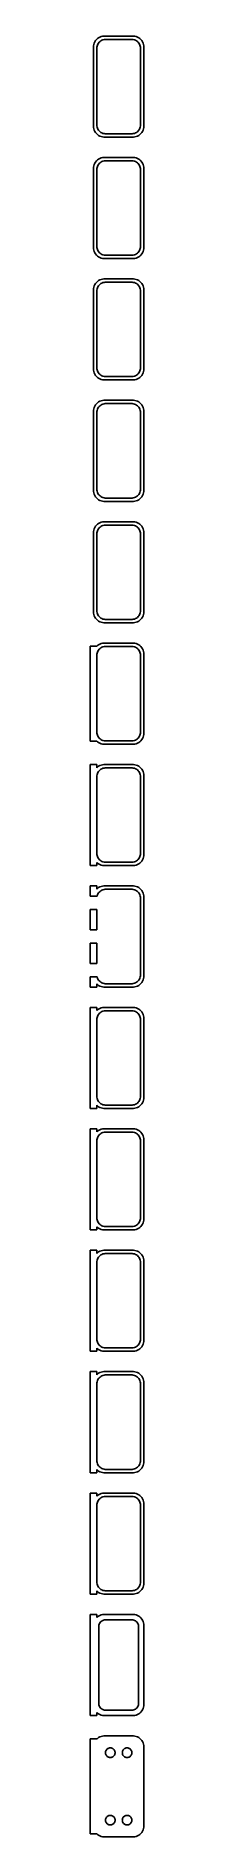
# Model space of a CAD drawing. Header units: metres. Extents: x -13 to 11, y 788 to 1588.
import ezdxf

# ---------------------------------------------------------------- set-up
doc = ezdxf.new("R2010")
doc.units = ezdxf.units.M

msp = doc.modelspace()

# ---------------------------------------------------------------- linework, layer by layer
for p, q in [((-10.2951, 1586.44), (-10.6315, 1585.91)), ((-9.89484, 1586.92), (-10.2951, 1586.44)), ((-9.43712, 1587.35), (-9.89484, 1586.92)), ((-8.92912, 1587.72), (-9.43712, 1587.35)), ((-8.37889, 1588.02), (-8.92912, 1587.72)), ((-8.66586, 1585.74), (-8.29968, 1586.08)), ((-7.79507, 1588.26), (-8.37889, 1588.02)), ((-8.29968, 1586.08), (-7.8933, 1586.38)), ((-7.8933, 1586.38), (-7.45311, 1586.62)), ((-7.1869, 1588.41), (-7.79507, 1588.26)), ((-7.45311, 1586.62), (-6.98605, 1586.8)), ((-6.56395, 1588.49), (-7.1869, 1588.41)), ((-6.98605, 1586.8), (-6.49951, 1586.93)), ((6.56395, 1588.49), (-6.56395, 1588.49)), ((-6.49951, 1586.93), (-6.00116, 1586.99)), ((-6.00116, 1586.99), (6.00116, 1586.99)), ((6.00116, 1586.99), (6.49951, 1586.93)), ((6.49951, 1586.93), (6.98605, 1586.8)), ((7.1869, 1588.41), (6.56395, 1588.49)), ((6.98605, 1586.8), (7.45311, 1586.62)), ((7.79507, 1588.26), (7.1869, 1588.41)), ((7.45311, 1586.62), (7.8933, 1586.38)), ((8.37889, 1588.02), (7.79507, 1588.26)), ((7.8933, 1586.38), (8.29968, 1586.08)), ((8.29968, 1586.08), (8.66586, 1585.74)), ((8.92912, 1587.72), (8.37889, 1588.02)), ((9.43712, 1587.35), (8.92912, 1587.72)), ((9.89484, 1586.92), (9.43712, 1587.35)), ((10.2951, 1586.44), (9.89484, 1586.92)), ((10.6315, 1585.91), (10.2951, 1586.44)), ((-11.2106, 1584.13), (-11.25, 1583.5)), ((-11.25, 1583.5), (-11.25, 1548.5)), ((-11.0929, 1584.74), (-11.2106, 1584.13)), ((-10.8989, 1585.34), (-11.0929, 1584.74)), ((-10.6315, 1585.91), (-10.8989, 1585.34)), ((-9.75, 1583), (-9.71844, 1583.5)), ((-9.75, 1549), (-9.75, 1583)), ((-9.71844, 1583.5), (-9.62433, 1583.99)), ((-9.62433, 1583.99), (-9.4691, 1584.47)), ((-9.4691, 1584.47), (-9.25522, 1584.93)), ((-9.25522, 1584.93), (-8.98605, 1585.35)), ((-8.98605, 1585.35), (-8.66586, 1585.74)), ((8.66586, 1585.74), (8.98605, 1585.35)), ((8.98605, 1585.35), (9.25522, 1584.93)), ((9.25522, 1584.93), (9.4691, 1584.47)), ((9.4691, 1584.47), (9.62433, 1583.99)), ((9.62433, 1583.99), (9.71844, 1583.5)), ((9.71844, 1583.5), (9.75, 1583)), ((9.75, 1583), (9.75, 1549)), ((10.8989, 1585.34), (10.6315, 1585.91)), ((11.0929, 1584.74), (10.8989, 1585.34)), ((11.2106, 1584.13), (11.0929, 1584.74)), ((11.25, 1583.5), (11.2106, 1584.13)), ((11.25, 1548.5), (11.25, 1583.5)), ((-11.25, 1548.5), (-11.2106, 1547.87)), ((-11.2106, 1547.87), (-11.0929, 1547.26)), ((-11.0929, 1547.26), (-10.8989, 1546.66)), ((-10.8989, 1546.66), (-10.6315, 1546.09)), ((-10.6315, 1546.09), (-10.2951, 1545.56)), ((-9.71844, 1548.5), (-9.75, 1549)), ((-9.62433, 1548.01), (-9.71844, 1548.5)), ((-9.4691, 1547.53), (-9.62433, 1548.01)), ((-9.25522, 1547.07), (-9.4691, 1547.53)), ((-8.98605, 1546.65), (-9.25522, 1547.07)), ((-8.66586, 1546.26), (-8.98605, 1546.65)), ((-8.29968, 1545.92), (-8.66586, 1546.26)), ((-7.8933, 1545.62), (-8.29968, 1545.92)), ((8.29968, 1545.92), (7.8933, 1545.62)), ((8.66586, 1546.26), (8.29968, 1545.92)), ((8.98605, 1546.65), (8.66586, 1546.26)), ((9.25522, 1547.07), (8.98605, 1546.65)), ((9.4691, 1547.53), (9.25522, 1547.07)), ((9.62433, 1548.01), (9.4691, 1547.53)), ((9.71844, 1548.5), (9.62433, 1548.01)), ((9.75, 1549), (9.71844, 1548.5)), ((10.2951, 1545.56), (10.6315, 1546.09)), ((10.6315, 1546.09), (10.8989, 1546.66)), ((10.8989, 1546.66), (11.0929, 1547.26)), ((11.0929, 1547.26), (11.2106, 1547.87)), ((11.2106, 1547.87), (11.25, 1548.5)), ((-10.2951, 1545.56), (-9.89484, 1545.08)), ((-9.89484, 1545.08), (-9.43712, 1544.65)), ((-9.43712, 1544.65), (-8.92912, 1544.28)), ((-8.92912, 1544.28), (-8.37889, 1543.98)), ((-8.37889, 1543.98), (-7.79507, 1543.74)), ((-7.45311, 1545.38), (-7.8933, 1545.62)), ((-7.79507, 1543.74), (-7.1869, 1543.59)), ((-6.98605, 1545.2), (-7.45311, 1545.38)), ((-7.1869, 1543.59), (-6.56395, 1543.51)), ((-6.49951, 1545.07), (-6.98605, 1545.2)), ((-6.56395, 1543.51), (6.56395, 1543.51)), ((-6.00116, 1545.01), (-6.49951, 1545.07)), ((6.00116, 1545.01), (-6.00116, 1545.01)), ((6.49951, 1545.07), (6.00116, 1545.01)), ((6.98605, 1545.2), (6.49951, 1545.07)), ((6.56395, 1543.51), (7.1869, 1543.59)), ((7.45311, 1545.38), (6.98605, 1545.2)), ((7.1869, 1543.59), (7.79507, 1543.74)), ((7.8933, 1545.62), (7.45311, 1545.38)), ((7.79507, 1543.74), (8.37889, 1543.98)), ((8.37889, 1543.98), (8.92912, 1544.28)), ((8.92912, 1544.28), (9.43712, 1544.65)), ((9.43712, 1544.65), (9.89484, 1545.08)), ((9.89484, 1545.08), (10.2951, 1545.56)), ((-11.2106, 1530.13), (-11.25, 1529.5)), ((-11.0929, 1530.74), (-11.2106, 1530.13)), ((-10.8989, 1531.34), (-11.0929, 1530.74)), ((-10.6315, 1531.91), (-10.8989, 1531.34)), ((-10.2951, 1532.44), (-10.6315, 1531.91)), ((-9.89484, 1532.92), (-10.2951, 1532.44)), ((-9.43712, 1533.35), (-9.89484, 1532.92)), ((-9.71844, 1529.5), (-9.62433, 1529.99)), ((-9.62433, 1529.99), (-9.4691, 1530.47)), ((-9.4691, 1530.47), (-9.25522, 1530.93)), ((-8.92912, 1533.72), (-9.43712, 1533.35)), ((-9.25522, 1530.93), (-8.98605, 1531.35)), ((-8.98605, 1531.35), (-8.66586, 1531.74)), ((-8.37889, 1534.02), (-8.92912, 1533.72)), ((-8.66586, 1531.74), (-8.29968, 1532.08)), ((-7.79507, 1534.26), (-8.37889, 1534.02)), ((-8.29968, 1532.08), (-7.8933, 1532.38)), ((-7.8933, 1532.38), (-7.45311, 1532.62)), ((-7.1869, 1534.41), (-7.79507, 1534.26)), ((-7.45311, 1532.62), (-6.98605, 1532.8)), ((-6.56395, 1534.49), (-7.1869, 1534.41)), ((-6.98605, 1532.8), (-6.49951, 1532.93)), ((6.56395, 1534.49), (-6.56395, 1534.49)), ((-6.49951, 1532.93), (-6.00116, 1532.99)), ((-6.00116, 1532.99), (6.00116, 1532.99)), ((6.00116, 1532.99), (6.49951, 1532.93)), ((6.49951, 1532.93), (6.98605, 1532.8)), ((7.1869, 1534.41), (6.56395, 1534.49)), ((6.98605, 1532.8), (7.45311, 1532.62)), ((7.79507, 1534.26), (7.1869, 1534.41)), ((7.45311, 1532.62), (7.8933, 1532.38)), ((8.37889, 1534.02), (7.79507, 1534.26)), ((7.8933, 1532.38), (8.29968, 1532.08)), ((8.29968, 1532.08), (8.66586, 1531.74)), ((8.92912, 1533.72), (8.37889, 1534.02)), ((8.66586, 1531.74), (8.98605, 1531.35)), ((9.43712, 1533.35), (8.92912, 1533.72)), ((8.98605, 1531.35), (9.25522, 1530.93)), ((9.25522, 1530.93), (9.4691, 1530.47)), ((9.89484, 1532.92), (9.43712, 1533.35)), ((9.4691, 1530.47), (9.62433, 1529.99)), ((9.62433, 1529.99), (9.71844, 1529.5)), ((10.2951, 1532.44), (9.89484, 1532.92)), ((10.6315, 1531.91), (10.2951, 1532.44)), ((10.8989, 1531.34), (10.6315, 1531.91)), ((11.0929, 1530.74), (10.8989, 1531.34)), ((11.2106, 1530.13), (11.0929, 1530.74)), ((11.25, 1529.5), (11.2106, 1530.13)), ((-11.25, 1529.5), (-11.25, 1494.5)), ((-9.75, 1529), (-9.71844, 1529.5)), ((-9.75, 1495), (-9.75, 1529)), ((9.71844, 1529.5), (9.75, 1529)), ((9.75, 1529), (9.75, 1495)), ((11.25, 1494.5), (11.25, 1529.5)), ((-11.25, 1494.5), (-11.2106, 1493.87)), ((-11.2106, 1493.87), (-11.0929, 1493.26)), ((-11.0929, 1493.26), (-10.8989, 1492.66)), ((-10.8989, 1492.66), (-10.6315, 1492.09)), ((-10.6315, 1492.09), (-10.2951, 1491.56)), ((-10.2951, 1491.56), (-9.89484, 1491.08)), ((-9.89484, 1491.08), (-9.43712, 1490.65)), ((-9.71844, 1494.5), (-9.75, 1495)), ((-9.62433, 1494.01), (-9.71844, 1494.5)), ((-9.4691, 1493.53), (-9.62433, 1494.01)), ((-9.25522, 1493.07), (-9.4691, 1493.53)), ((-9.43712, 1490.65), (-8.92912, 1490.28)), ((-8.98605, 1492.65), (-9.25522, 1493.07)), ((-8.66586, 1492.26), (-8.98605, 1492.65)), ((-8.92912, 1490.28), (-8.37889, 1489.98)), ((-8.29968, 1491.92), (-8.66586, 1492.26)), ((-8.37889, 1489.98), (-7.79507, 1489.74)), ((-7.8933, 1491.62), (-8.29968, 1491.92)), ((-7.45311, 1491.38), (-7.8933, 1491.62)), ((-6.98605, 1491.2), (-7.45311, 1491.38)), ((-6.49951, 1491.07), (-6.98605, 1491.2)), ((-6.00116, 1491.01), (-6.49951, 1491.07)), ((6.00116, 1491.01), (-6.00116, 1491.01)), ((6.49951, 1491.07), (6.00116, 1491.01)), ((6.98605, 1491.2), (6.49951, 1491.07)), ((7.45311, 1491.38), (6.98605, 1491.2)), ((7.8933, 1491.62), (7.45311, 1491.38)), ((7.79507, 1489.74), (8.37889, 1489.98)), ((8.29968, 1491.92), (7.8933, 1491.62)), ((8.66586, 1492.26), (8.29968, 1491.92)), ((8.37889, 1489.98), (8.92912, 1490.28)), ((8.98605, 1492.65), (8.66586, 1492.26)), ((8.92912, 1490.28), (9.43712, 1490.65)), ((9.25522, 1493.07), (8.98605, 1492.65)), ((9.4691, 1493.53), (9.25522, 1493.07)), ((9.43712, 1490.65), (9.89484, 1491.08)), ((9.62433, 1494.01), (9.4691, 1493.53)), ((9.71844, 1494.5), (9.62433, 1494.01)), ((9.75, 1495), (9.71844, 1494.5)), ((9.89484, 1491.08), (10.2951, 1491.56)), ((10.2951, 1491.56), (10.6315, 1492.09)), ((10.6315, 1492.09), (10.8989, 1492.66)), ((10.8989, 1492.66), (11.0929, 1493.26)), ((11.0929, 1493.26), (11.2106, 1493.87)), ((11.2106, 1493.87), (11.25, 1494.5)), ((-7.79507, 1489.74), (-7.1869, 1489.59)), ((-7.1869, 1489.59), (-6.56395, 1489.51)), ((-6.56395, 1489.51), (6.56395, 1489.51)), ((6.56395, 1489.51), (7.1869, 1489.59)), ((7.1869, 1489.59), (7.79507, 1489.74)), ((-11.2106, 1476.13), (-11.25, 1475.5)), ((-11.25, 1475.5), (-11.25, 1440.5)), ((-11.0929, 1476.74), (-11.2106, 1476.13)), ((-10.8989, 1477.34), (-11.0929, 1476.74)), ((-10.6315, 1477.91), (-10.8989, 1477.34)), ((-10.2951, 1478.44), (-10.6315, 1477.91)), ((-9.89484, 1478.92), (-10.2951, 1478.44)), ((-9.43712, 1479.35), (-9.89484, 1478.92)), ((-9.75, 1475), (-9.71844, 1475.5)), ((-9.75, 1441), (-9.75, 1475)), ((-9.71844, 1475.5), (-9.62433, 1475.99)), ((-9.62433, 1475.99), (-9.4691, 1476.47)), ((-9.4691, 1476.47), (-9.25522, 1476.93)), ((-8.92912, 1479.72), (-9.43712, 1479.35)), ((-9.25522, 1476.93), (-8.98605, 1477.35)), ((-8.98605, 1477.35), (-8.66586, 1477.74)), ((-8.37889, 1480.02), (-8.92912, 1479.72)), ((-8.66586, 1477.74), (-8.29968, 1478.08)), ((-7.79507, 1480.26), (-8.37889, 1480.02)), ((-8.29968, 1478.08), (-7.8933, 1478.38)), ((-7.8933, 1478.38), (-7.45311, 1478.62)), ((-7.1869, 1480.41), (-7.79507, 1480.26)), ((-7.45311, 1478.62), (-6.98605, 1478.8)), ((-6.56395, 1480.49), (-7.1869, 1480.41)), ((-6.98605, 1478.8), (-6.49951, 1478.93)), ((6.56395, 1480.49), (-6.56395, 1480.49)), ((-6.49951, 1478.93), (-6.00116, 1478.99)), ((-6.00116, 1478.99), (6.00116, 1478.99)), ((6.00116, 1478.99), (6.49951, 1478.93)), ((6.49951, 1478.93), (6.98605, 1478.8)), ((7.1869, 1480.41), (6.56395, 1480.49)), ((6.98605, 1478.8), (7.45311, 1478.62)), ((7.79507, 1480.26), (7.1869, 1480.41)), ((7.45311, 1478.62), (7.8933, 1478.38)), ((8.37889, 1480.02), (7.79507, 1480.26)), ((7.8933, 1478.38), (8.29968, 1478.08)), ((8.29968, 1478.08), (8.66586, 1477.74)), ((8.92912, 1479.72), (8.37889, 1480.02)), ((8.66586, 1477.74), (8.98605, 1477.35)), ((9.43712, 1479.35), (8.92912, 1479.72)), ((8.98605, 1477.35), (9.25522, 1476.93)), ((9.25522, 1476.93), (9.4691, 1476.47)), ((9.89484, 1478.92), (9.43712, 1479.35)), ((9.4691, 1476.47), (9.62433, 1475.99)), ((9.62433, 1475.99), (9.71844, 1475.5)), ((9.71844, 1475.5), (9.75, 1475)), ((9.75, 1475), (9.75, 1441)), ((10.2951, 1478.44), (9.89484, 1478.92)), ((10.6315, 1477.91), (10.2951, 1478.44)), ((10.8989, 1477.34), (10.6315, 1477.91)), ((11.0929, 1476.74), (10.8989, 1477.34)), ((11.2106, 1476.13), (11.0929, 1476.74)), ((11.25, 1475.5), (11.2106, 1476.13)), ((11.25, 1440.5), (11.25, 1475.5)), ((-11.25, 1440.5), (-11.2106, 1439.87)), ((-11.2106, 1439.87), (-11.0929, 1439.26)), ((-11.0929, 1439.26), (-10.8989, 1438.66)), ((-10.8989, 1438.66), (-10.6315, 1438.09)), ((-10.6315, 1438.09), (-10.2951, 1437.56)), ((-10.2951, 1437.56), (-9.89484, 1437.08)), ((-9.89484, 1437.08), (-9.43712, 1436.65)), ((-9.71844, 1440.5), (-9.75, 1441)), ((-9.62433, 1440.01), (-9.71844, 1440.5)), ((-9.4691, 1439.53), (-9.62433, 1440.01)), ((-9.25522, 1439.07), (-9.4691, 1439.53)), ((-9.43712, 1436.65), (-8.92912, 1436.28)), ((-8.98605, 1438.65), (-9.25522, 1439.07)), ((-8.66586, 1438.26), (-8.98605, 1438.65)), ((-8.92912, 1436.28), (-8.37889, 1435.98)), ((-8.29968, 1437.92), (-8.66586, 1438.26)), ((-8.37889, 1435.98), (-7.79507, 1435.74)), ((-7.8933, 1437.62), (-8.29968, 1437.92)), ((-7.45311, 1437.38), (-7.8933, 1437.62)), ((-7.79507, 1435.74), (-7.1869, 1435.59)), ((-6.98605, 1437.2), (-7.45311, 1437.38)), ((-7.1869, 1435.59), (-6.56395, 1435.51)), ((-6.49951, 1437.07), (-6.98605, 1437.2)), ((-6.56395, 1435.51), (6.56395, 1435.51)), ((-6.00116, 1437.01), (-6.49951, 1437.07)), ((6.00116, 1437.01), (-6.00116, 1437.01)), ((6.49951, 1437.07), (6.00116, 1437.01)), ((6.98605, 1437.2), (6.49951, 1437.07)), ((6.56395, 1435.51), (7.1869, 1435.59)), ((7.45311, 1437.38), (6.98605, 1437.2)), ((7.1869, 1435.59), (7.79507, 1435.74)), ((7.8933, 1437.62), (7.45311, 1437.38)), ((7.79507, 1435.74), (8.37889, 1435.98)), ((8.29968, 1437.92), (7.8933, 1437.62)), ((8.66586, 1438.26), (8.29968, 1437.92)), ((8.37889, 1435.98), (8.92912, 1436.28)), ((8.98605, 1438.65), (8.66586, 1438.26)), ((8.92912, 1436.28), (9.43712, 1436.65)), ((9.25522, 1439.07), (8.98605, 1438.65)), ((9.4691, 1439.53), (9.25522, 1439.07)), ((9.43712, 1436.65), (9.89484, 1437.08)), ((9.62433, 1440.01), (9.4691, 1439.53)), ((9.71844, 1440.5), (9.62433, 1440.01)), ((9.75, 1441), (9.71844, 1440.5)), ((9.89484, 1437.08), (10.2951, 1437.56)), ((10.2951, 1437.56), (10.6315, 1438.09)), ((10.6315, 1438.09), (10.8989, 1438.66)), ((10.8989, 1438.66), (11.0929, 1439.26)), ((11.0929, 1439.26), (11.2106, 1439.87)), ((11.2106, 1439.87), (11.25, 1440.5)), ((-8.37889, 1426.02), (-8.92912, 1425.72)), ((-7.79507, 1426.26), (-8.37889, 1426.02)), ((-7.1869, 1426.41), (-7.79507, 1426.26)), ((-6.56395, 1426.49), (-7.1869, 1426.41)), ((6.56395, 1426.49), (-6.56395, 1426.49)), ((7.1869, 1426.41), (6.56395, 1426.49)), ((7.79507, 1426.26), (7.1869, 1426.41)), ((8.37889, 1426.02), (7.79507, 1426.26)), ((8.92912, 1425.72), (8.37889, 1426.02)), ((-11.2106, 1422.13), (-11.25, 1421.5)), ((-11.25, 1421.5), (-11.25, 1386.5)), ((-11.0929, 1422.74), (-11.2106, 1422.13)), ((-10.8989, 1423.34), (-11.0929, 1422.74)), ((-10.6315, 1423.91), (-10.8989, 1423.34)), ((-10.2951, 1424.44), (-10.6315, 1423.91)), ((-9.89484, 1424.92), (-10.2951, 1424.44)), ((-9.43712, 1425.35), (-9.89484, 1424.92)), ((-9.75, 1421), (-9.71844, 1421.5)), ((-9.75, 1387), (-9.75, 1421)), ((-9.71844, 1421.5), (-9.62433, 1421.99)), ((-9.62433, 1421.99), (-9.4691, 1422.47)), ((-9.4691, 1422.47), (-9.25522, 1422.93)), ((-8.92912, 1425.72), (-9.43712, 1425.35)), ((-9.25522, 1422.93), (-8.98605, 1423.35)), ((-8.98605, 1423.35), (-8.66586, 1423.74)), ((-8.66586, 1423.74), (-8.29968, 1424.08)), ((-8.29968, 1424.08), (-7.8933, 1424.38)), ((-7.8933, 1424.38), (-7.45311, 1424.62)), ((-7.45311, 1424.62), (-6.98605, 1424.8)), ((-6.98605, 1424.8), (-6.49951, 1424.93)), ((-6.49951, 1424.93), (-6.00116, 1424.99)), ((-6.00116, 1424.99), (6.00116, 1424.99)), ((6.00116, 1424.99), (6.49951, 1424.93)), ((6.49951, 1424.93), (6.98605, 1424.8)), ((6.98605, 1424.8), (7.45311, 1424.62)), ((7.45311, 1424.62), (7.8933, 1424.38)), ((7.8933, 1424.38), (8.29968, 1424.08)), ((8.29968, 1424.08), (8.66586, 1423.74)), ((8.66586, 1423.74), (8.98605, 1423.35)), ((9.43712, 1425.35), (8.92912, 1425.72)), ((8.98605, 1423.35), (9.25522, 1422.93)), ((9.25522, 1422.93), (9.4691, 1422.47)), ((9.89484, 1424.92), (9.43712, 1425.35)), ((9.4691, 1422.47), (9.62433, 1421.99)), ((9.62433, 1421.99), (9.71844, 1421.5)), ((9.71844, 1421.5), (9.75, 1421)), ((9.75, 1421), (9.75, 1387)), ((10.2951, 1424.44), (9.89484, 1424.92)), ((10.6315, 1423.91), (10.2951, 1424.44)), ((10.8989, 1423.34), (10.6315, 1423.91)), ((11.0929, 1422.74), (10.8989, 1423.34)), ((11.2106, 1422.13), (11.0929, 1422.74)), ((11.25, 1421.5), (11.2106, 1422.13)), ((11.25, 1386.5), (11.25, 1421.5)), ((-11.25, 1386.5), (-11.2106, 1385.87)), ((-11.2106, 1385.87), (-11.0929, 1385.26)), ((-9.71844, 1386.5), (-9.75, 1387)), ((-9.62433, 1386.01), (-9.71844, 1386.5)), ((-9.4691, 1385.53), (-9.62433, 1386.01)), ((9.62433, 1386.01), (9.4691, 1385.53)), ((9.71844, 1386.5), (9.62433, 1386.01)), ((9.75, 1387), (9.71844, 1386.5)), ((11.0929, 1385.26), (11.2106, 1385.87)), ((11.2106, 1385.87), (11.25, 1386.5)), ((-11.0929, 1385.26), (-10.8989, 1384.66)), ((-10.8989, 1384.66), (-10.6315, 1384.09)), ((-10.6315, 1384.09), (-10.2951, 1383.56)), ((-10.2951, 1383.56), (-9.89484, 1383.08)), ((-9.89484, 1383.08), (-9.43712, 1382.65)), ((-9.25522, 1385.07), (-9.4691, 1385.53)), ((-9.43712, 1382.65), (-8.92912, 1382.28)), ((-8.98605, 1384.65), (-9.25522, 1385.07)), ((-8.66586, 1384.26), (-8.98605, 1384.65)), ((-8.92912, 1382.28), (-8.37889, 1381.98)), ((-8.29968, 1383.92), (-8.66586, 1384.26)), ((-8.37889, 1381.98), (-7.79507, 1381.74)), ((-7.8933, 1383.62), (-8.29968, 1383.92)), ((-7.45311, 1383.38), (-7.8933, 1383.62)), ((-7.79507, 1381.74), (-7.1869, 1381.59)), ((-6.98605, 1383.2), (-7.45311, 1383.38)), ((-7.1869, 1381.59), (-6.56395, 1381.51)), ((-6.49951, 1383.07), (-6.98605, 1383.2)), ((-6.56395, 1381.51), (6.56395, 1381.51)), ((-6.00116, 1383.01), (-6.49951, 1383.07)), ((6.00116, 1383.01), (-6.00116, 1383.01)), ((6.49951, 1383.07), (6.00116, 1383.01)), ((6.98605, 1383.2), (6.49951, 1383.07)), ((6.56395, 1381.51), (7.1869, 1381.59)), ((7.45311, 1383.38), (6.98605, 1383.2)), ((7.1869, 1381.59), (7.79507, 1381.74)), ((7.8933, 1383.62), (7.45311, 1383.38)), ((7.79507, 1381.74), (8.37889, 1381.98)), ((8.29968, 1383.92), (7.8933, 1383.62)), ((8.66586, 1384.26), (8.29968, 1383.92)), ((8.37889, 1381.98), (8.92912, 1382.28)), ((8.98605, 1384.65), (8.66586, 1384.26)), ((8.92912, 1382.28), (9.43712, 1382.65)), ((9.25522, 1385.07), (8.98605, 1384.65)), ((9.4691, 1385.53), (9.25522, 1385.07)), ((9.43712, 1382.65), (9.89484, 1383.08)), ((9.89484, 1383.08), (10.2951, 1383.56)), ((10.2951, 1383.56), (10.6315, 1384.09)), ((10.6315, 1384.09), (10.8989, 1384.66)), ((10.8989, 1384.66), (11.0929, 1385.26)), ((-10.6315, 1369.91), (-10.8989, 1369.34)), ((-10.2951, 1370.44), (-10.6315, 1369.91)), ((-9.89484, 1370.92), (-10.2951, 1370.44)), ((-9.43712, 1371.35), (-9.89484, 1370.92)), ((-8.92912, 1371.72), (-9.43712, 1371.35)), ((-8.98605, 1369.35), (-8.66586, 1369.74)), ((-8.37889, 1372.02), (-8.92912, 1371.72)), ((-8.66586, 1369.74), (-8.29968, 1370.08)), ((-7.79507, 1372.26), (-8.37889, 1372.02)), ((-8.29968, 1370.08), (-7.8933, 1370.38)), ((-7.8933, 1370.38), (-7.45311, 1370.62)), ((-7.1869, 1372.41), (-7.79507, 1372.26)), ((-7.45311, 1370.62), (-6.98605, 1370.8)), ((-6.56395, 1372.49), (-7.1869, 1372.41)), ((-6.98605, 1370.8), (-6.49951, 1370.93)), ((6.56395, 1372.49), (-6.56395, 1372.49)), ((-6.49951, 1370.93), (-6.00116, 1370.99)), ((-6.00116, 1370.99), (6.00116, 1370.99)), ((6.00116, 1370.99), (6.49951, 1370.93)), ((6.49951, 1370.93), (6.98605, 1370.8)), ((7.1869, 1372.41), (6.56395, 1372.49)), ((6.98605, 1370.8), (7.45311, 1370.62)), ((7.79507, 1372.26), (7.1869, 1372.41)), ((7.45311, 1370.62), (7.8933, 1370.38)), ((8.37889, 1372.02), (7.79507, 1372.26)), ((7.8933, 1370.38), (8.29968, 1370.08)), ((8.29968, 1370.08), (8.66586, 1369.74)), ((8.92912, 1371.72), (8.37889, 1372.02)), ((8.66586, 1369.74), (8.98605, 1369.35)), ((9.43712, 1371.35), (8.92912, 1371.72)), ((9.89484, 1370.92), (9.43712, 1371.35)), ((10.2951, 1370.44), (9.89484, 1370.92)), ((10.6315, 1369.91), (10.2951, 1370.44)), ((10.8989, 1369.34), (10.6315, 1369.91)), ((-11.2106, 1368.13), (-11.25, 1367.5)), ((-11.25, 1367.5), (-11.25, 1332.5)), ((-11.0929, 1368.74), (-11.2106, 1368.13)), ((-10.8989, 1369.34), (-11.0929, 1368.74)), ((-9.75, 1367), (-9.71844, 1367.5)), ((-9.75, 1333), (-9.75, 1367)), ((-9.71844, 1367.5), (-9.62433, 1367.99)), ((-9.62433, 1367.99), (-9.4691, 1368.47)), ((-9.4691, 1368.47), (-9.25522, 1368.93)), ((-9.25522, 1368.93), (-8.98605, 1369.35)), ((8.98605, 1369.35), (9.25522, 1368.93)), ((9.25522, 1368.93), (9.4691, 1368.47)), ((9.4691, 1368.47), (9.62433, 1367.99)), ((9.62433, 1367.99), (9.71844, 1367.5)), ((9.71844, 1367.5), (9.75, 1367)), ((9.75, 1367), (9.75, 1333)), ((11.0929, 1368.74), (10.8989, 1369.34)), ((11.2106, 1368.13), (11.0929, 1368.74)), ((11.25, 1367.5), (11.2106, 1368.13)), ((11.25, 1332.5), (11.25, 1367.5)), ((-11.25, 1332.5), (-11.2106, 1331.87)), ((-11.2106, 1331.87), (-11.0929, 1331.26)), ((-11.0929, 1331.26), (-10.8989, 1330.66)), ((-10.8989, 1330.66), (-10.6315, 1330.09)), ((-10.6315, 1330.09), (-10.2951, 1329.56)), ((-9.71844, 1332.5), (-9.75, 1333)), ((-9.62433, 1332.01), (-9.71844, 1332.5)), ((-9.4691, 1331.53), (-9.62433, 1332.01)), ((-9.25522, 1331.07), (-9.4691, 1331.53)), ((-8.98605, 1330.65), (-9.25522, 1331.07)), ((-8.66586, 1330.26), (-8.98605, 1330.65)), ((-8.29968, 1329.92), (-8.66586, 1330.26)), ((-7.8933, 1329.62), (-8.29968, 1329.92)), ((8.29968, 1329.92), (7.8933, 1329.62)), ((8.66586, 1330.26), (8.29968, 1329.92)), ((8.98605, 1330.65), (8.66586, 1330.26)), ((9.25522, 1331.07), (8.98605, 1330.65)), ((9.4691, 1331.53), (9.25522, 1331.07)), ((9.62433, 1332.01), (9.4691, 1331.53)), ((9.71844, 1332.5), (9.62433, 1332.01)), ((9.75, 1333), (9.71844, 1332.5)), ((10.2951, 1329.56), (10.6315, 1330.09)), ((10.6315, 1330.09), (10.8989, 1330.66)), ((10.8989, 1330.66), (11.0929, 1331.26)), ((11.0929, 1331.26), (11.2106, 1331.87)), ((11.2106, 1331.87), (11.25, 1332.5)), ((-10.2951, 1329.56), (-9.89484, 1329.08)), ((-9.89484, 1329.08), (-9.43712, 1328.65)), ((-9.43712, 1328.65), (-8.92912, 1328.28)), ((-8.92912, 1328.28), (-8.37889, 1327.98)), ((-8.37889, 1327.98), (-7.79507, 1327.74)), ((-7.45311, 1329.38), (-7.8933, 1329.62)), ((-7.79507, 1327.74), (-7.1869, 1327.59)), ((-6.98605, 1329.2), (-7.45311, 1329.38)), ((-7.1869, 1327.59), (-6.56395, 1327.51)), ((-6.49951, 1329.07), (-6.98605, 1329.2)), ((-6.56395, 1327.51), (6.56395, 1327.51)), ((-6.00116, 1329.01), (-6.49951, 1329.07)), ((6.00116, 1329.01), (-6.00116, 1329.01)), ((6.49951, 1329.07), (6.00116, 1329.01)), ((6.98605, 1329.2), (6.49951, 1329.07)), ((6.56395, 1327.51), (7.1869, 1327.59)), ((7.45311, 1329.38), (6.98605, 1329.2)), ((7.1869, 1327.59), (7.79507, 1327.74)), ((7.8933, 1329.62), (7.45311, 1329.38)), ((7.79507, 1327.74), (8.37889, 1327.98)), ((8.37889, 1327.98), (8.92912, 1328.28)), ((8.92912, 1328.28), (9.43712, 1328.65)), ((9.43712, 1328.65), (9.89484, 1329.08)), ((9.89484, 1329.08), (10.2951, 1329.56)), ((-9.75, 1317.06), (-12.75, 1317.06)), ((-12.75, 1317.06), (-12.75, 1274.94)), ((-9.43712, 1317.35), (-9.75, 1317.06)), ((-9.71844, 1313.5), (-9.62433, 1313.99)), ((-9.62433, 1313.99), (-9.4691, 1314.47)), ((-9.4691, 1314.47), (-9.25522, 1314.93)), ((-8.92912, 1317.72), (-9.43712, 1317.35)), ((-9.25522, 1314.93), (-8.98605, 1315.35)), ((-8.98605, 1315.35), (-8.66586, 1315.74)), ((-8.37889, 1318.02), (-8.92912, 1317.72)), ((-8.66586, 1315.74), (-8.29968, 1316.08)), ((-7.79507, 1318.26), (-8.37889, 1318.02)), ((-8.29968, 1316.08), (-7.8933, 1316.38)), ((-7.8933, 1316.38), (-7.45311, 1316.62)), ((-7.1869, 1318.41), (-7.79507, 1318.26)), ((-7.45311, 1316.62), (-6.98605, 1316.8)), ((-6.56395, 1318.49), (-7.1869, 1318.41)), ((-6.98605, 1316.8), (-6.49951, 1316.93)), ((6.56395, 1318.49), (-6.56395, 1318.49)), ((-6.49951, 1316.93), (-6.00116, 1316.99)), ((-6.00116, 1316.99), (6.00116, 1316.99)), ((6.00116, 1316.99), (6.49951, 1316.93)), ((6.49951, 1316.93), (6.98605, 1316.8)), ((7.1869, 1318.41), (6.56395, 1318.49)), ((6.98605, 1316.8), (7.45311, 1316.62)), ((7.79507, 1318.26), (7.1869, 1318.41)), ((7.45311, 1316.62), (7.8933, 1316.38)), ((8.37889, 1318.02), (7.79507, 1318.26)), ((7.8933, 1316.38), (8.29968, 1316.08)), ((8.29968, 1316.08), (8.66586, 1315.74)), ((8.92912, 1317.72), (8.37889, 1318.02)), ((8.66586, 1315.74), (8.98605, 1315.35)), ((9.43712, 1317.35), (8.92912, 1317.72)), ((8.98605, 1315.35), (9.25522, 1314.93)), ((9.25522, 1314.93), (9.4691, 1314.47)), ((9.89484, 1316.92), (9.43712, 1317.35)), ((9.4691, 1314.47), (9.62433, 1313.99)), ((9.62433, 1313.99), (9.71844, 1313.5)), ((10.2951, 1316.44), (9.89484, 1316.92)), ((10.6315, 1315.91), (10.2951, 1316.44)), ((10.8989, 1315.34), (10.6315, 1315.91)), ((11.0929, 1314.74), (10.8989, 1315.34)), ((11.2106, 1314.13), (11.0929, 1314.74)), ((11.25, 1313.5), (11.2106, 1314.13)), ((-9.75, 1313), (-9.71844, 1313.5)), ((-9.75, 1279), (-9.75, 1313)), ((9.71844, 1313.5), (9.75, 1313)), ((9.75, 1313), (9.75, 1279)), ((11.25, 1278.5), (11.25, 1313.5)), ((-12.75, 1274.94), (-9.75, 1274.94)), ((-9.71844, 1278.5), (-9.75, 1279)), ((-9.75, 1274.94), (-9.43712, 1274.65)), ((-9.62433, 1278.01), (-9.71844, 1278.5)), ((-9.4691, 1277.53), (-9.62433, 1278.01)), ((-9.25522, 1277.07), (-9.4691, 1277.53)), ((-9.43712, 1274.65), (-8.92912, 1274.28)), ((-8.98605, 1276.65), (-9.25522, 1277.07)), ((-8.66586, 1276.26), (-8.98605, 1276.65)), ((-8.92912, 1274.28), (-8.37889, 1273.98)), ((-8.29968, 1275.92), (-8.66586, 1276.26)), ((-8.37889, 1273.98), (-7.79507, 1273.74)), ((-7.8933, 1275.62), (-8.29968, 1275.92)), ((-7.45311, 1275.38), (-7.8933, 1275.62)), ((-7.79507, 1273.74), (-7.1869, 1273.59)), ((-6.98605, 1275.2), (-7.45311, 1275.38)), ((-7.1869, 1273.59), (-6.56395, 1273.51)), ((-6.49951, 1275.07), (-6.98605, 1275.2)), ((-6.00116, 1275.01), (-6.49951, 1275.07)), ((6.00116, 1275.01), (-6.00116, 1275.01)), ((6.49951, 1275.07), (6.00116, 1275.01)), ((6.98605, 1275.2), (6.49951, 1275.07)), ((6.56395, 1273.51), (7.1869, 1273.59)), ((7.45311, 1275.38), (6.98605, 1275.2)), ((7.1869, 1273.59), (7.79507, 1273.74)), ((7.8933, 1275.62), (7.45311, 1275.38)), ((7.79507, 1273.74), (8.37889, 1273.98)), ((8.29968, 1275.92), (7.8933, 1275.62)), ((8.66586, 1276.26), (8.29968, 1275.92)), ((8.37889, 1273.98), (8.92912, 1274.28)), ((8.98605, 1276.65), (8.66586, 1276.26)), ((8.92912, 1274.28), (9.43712, 1274.65)), ((9.25522, 1277.07), (8.98605, 1276.65)), ((9.4691, 1277.53), (9.25522, 1277.07)), ((9.43712, 1274.65), (9.89484, 1275.08)), ((9.62433, 1278.01), (9.4691, 1277.53)), ((9.71844, 1278.5), (9.62433, 1278.01)), ((9.75, 1279), (9.71844, 1278.5)), ((9.89484, 1275.08), (10.2951, 1275.56)), ((10.2951, 1275.56), (10.6315, 1276.09)), ((10.6315, 1276.09), (10.8989, 1276.66)), ((10.8989, 1276.66), (11.0929, 1277.26)), ((11.0929, 1277.26), (11.2106, 1277.87)), ((11.2106, 1277.87), (11.25, 1278.5)), ((-6.56395, 1273.51), (6.56395, 1273.51)), ((-9.75, 1264.47), (-12.75, 1264.47)), ((-12.75, 1264.47), (-12.75, 1219.53)), ((-9.75, 1263.06), (-9.75, 1264.47)), ((-9.43712, 1263.35), (-9.75, 1263.06)), ((-9.75, 1259), (-9.71844, 1259.5)), ((-9.75, 1225), (-9.75, 1259)), ((-9.71844, 1259.5), (-9.62433, 1259.99)), ((-9.62433, 1259.99), (-9.4691, 1260.47)), ((-9.4691, 1260.47), (-9.25522, 1260.93)), ((-8.92912, 1263.72), (-9.43712, 1263.35)), ((-9.25522, 1260.93), (-8.98605, 1261.35)), ((-8.98605, 1261.35), (-8.66586, 1261.74)), ((-8.37889, 1264.02), (-8.92912, 1263.72)), ((-8.66586, 1261.74), (-8.29968, 1262.08)), ((-7.79507, 1264.26), (-8.37889, 1264.02)), ((-8.29968, 1262.08), (-7.8933, 1262.38)), ((-7.8933, 1262.38), (-7.45311, 1262.62)), ((-7.1869, 1264.41), (-7.79507, 1264.26)), ((-7.45311, 1262.62), (-6.98605, 1262.8)), ((-6.56395, 1264.49), (-7.1869, 1264.41)), ((-6.98605, 1262.8), (-6.49951, 1262.93)), ((6.56395, 1264.49), (-6.56395, 1264.49)), ((-6.49951, 1262.93), (-6.00116, 1262.99)), ((-6.00116, 1262.99), (6.00116, 1262.99)), ((6.00116, 1262.99), (6.49951, 1262.93)), ((6.49951, 1262.93), (6.98605, 1262.8)), ((7.1869, 1264.41), (6.56395, 1264.49)), ((6.98605, 1262.8), (7.45311, 1262.62)), ((7.79507, 1264.26), (7.1869, 1264.41)), ((7.45311, 1262.62), (7.8933, 1262.38)), ((8.37889, 1264.02), (7.79507, 1264.26)), ((7.8933, 1262.38), (8.29968, 1262.08)), ((8.29968, 1262.08), (8.66586, 1261.74)), ((8.92912, 1263.72), (8.37889, 1264.02)), ((8.66586, 1261.74), (8.98605, 1261.35)), ((9.43712, 1263.35), (8.92912, 1263.72)), ((8.98605, 1261.35), (9.25522, 1260.93)), ((9.25522, 1260.93), (9.4691, 1260.47)), ((9.89484, 1262.92), (9.43712, 1263.35)), ((9.4691, 1260.47), (9.62433, 1259.99)), ((9.62433, 1259.99), (9.71844, 1259.5)), ((9.71844, 1259.5), (9.75, 1259)), ((9.75, 1259), (9.75, 1225)), ((10.2951, 1262.44), (9.89484, 1262.92)), ((10.6315, 1261.91), (10.2951, 1262.44)), ((10.8989, 1261.34), (10.6315, 1261.91)), ((11.0929, 1260.74), (10.8989, 1261.34)), ((11.2106, 1260.13), (11.0929, 1260.74)), ((11.25, 1259.5), (11.2106, 1260.13)), ((11.25, 1224.5), (11.25, 1259.5)), ((-12.75, 1219.53), (-9.75, 1219.53)), ((-9.71844, 1224.5), (-9.75, 1225)), ((-9.75, 1219.53), (-9.75, 1220.94)), ((-9.75, 1220.94), (-9.43712, 1220.65)), ((-9.62433, 1224.01), (-9.71844, 1224.5)), ((-9.4691, 1223.53), (-9.62433, 1224.01)), ((-9.25522, 1223.07), (-9.4691, 1223.53)), ((-9.43712, 1220.65), (-8.92912, 1220.28)), ((-8.98605, 1222.65), (-9.25522, 1223.07)), ((-8.66586, 1222.26), (-8.98605, 1222.65)), ((-8.92912, 1220.28), (-8.37889, 1219.98)), ((-8.29968, 1221.92), (-8.66586, 1222.26)), ((-8.37889, 1219.98), (-7.79507, 1219.74)), ((-7.8933, 1221.62), (-8.29968, 1221.92)), ((-7.45311, 1221.38), (-7.8933, 1221.62)), ((-7.79507, 1219.74), (-7.1869, 1219.59)), ((-6.98605, 1221.2), (-7.45311, 1221.38)), ((-7.1869, 1219.59), (-6.56395, 1219.51)), ((-6.49951, 1221.07), (-6.98605, 1221.2)), ((-6.56395, 1219.51), (6.56395, 1219.51)), ((-6.00116, 1221.01), (-6.49951, 1221.07)), ((6.00116, 1221.01), (-6.00116, 1221.01)), ((6.49951, 1221.07), (6.00116, 1221.01)), ((6.98605, 1221.2), (6.49951, 1221.07)), ((6.56395, 1219.51), (7.1869, 1219.59)), ((7.45311, 1221.38), (6.98605, 1221.2)), ((7.1869, 1219.59), (7.79507, 1219.74)), ((7.8933, 1221.62), (7.45311, 1221.38)), ((7.79507, 1219.74), (8.37889, 1219.98)), ((8.29968, 1221.92), (7.8933, 1221.62)), ((8.66586, 1222.26), (8.29968, 1221.92)), ((8.37889, 1219.98), (8.92912, 1220.28)), ((8.98605, 1222.65), (8.66586, 1222.26)), ((8.92912, 1220.28), (9.43712, 1220.65)), ((9.25522, 1223.07), (8.98605, 1222.65)), ((9.4691, 1223.53), (9.25522, 1223.07)), ((9.43712, 1220.65), (9.89484, 1221.08)), ((9.62433, 1224.01), (9.4691, 1223.53)), ((9.71844, 1224.5), (9.62433, 1224.01)), ((9.75, 1225), (9.71844, 1224.5)), ((9.89484, 1221.08), (10.2951, 1221.56)), ((10.2951, 1221.56), (10.6315, 1222.09)), ((10.6315, 1222.09), (10.8989, 1222.66)), ((10.8989, 1222.66), (11.0929, 1223.26)), ((11.0929, 1223.26), (11.2106, 1223.87)), ((11.2106, 1223.87), (11.25, 1224.5)), ((-9.75, 1210.49), (-12.75, 1210.49)), ((-12.75, 1210.49), (-12.75, 1205.99)), ((-9.75, 1209.06), (-9.75, 1210.49)), ((-8.92912, 1209.72), (-9.43712, 1209.35)), ((-8.37889, 1210.02), (-8.92912, 1209.72)), ((-7.79507, 1210.26), (-8.37889, 1210.02)), ((-7.1869, 1210.41), (-7.79507, 1210.26)), ((-6.56395, 1210.49), (-7.1869, 1210.41)), ((6.56395, 1210.49), (-6.56395, 1210.49)), ((7.1869, 1210.41), (6.56395, 1210.49)), ((7.79507, 1210.26), (7.1869, 1210.41)), ((8.37889, 1210.02), (7.79507, 1210.26)), ((8.92912, 1209.72), (8.37889, 1210.02)), ((9.43712, 1209.35), (8.92912, 1209.72)), ((-12.75, 1205.99), (-9.62445, 1205.99)), ((-9.43712, 1209.35), (-9.75, 1209.06)), ((-9.62445, 1205.99), (-9.62433, 1205.99)), ((-9.62433, 1205.99), (-9.4691, 1206.47)), ((-9.4691, 1206.47), (-9.25522, 1206.93)), ((-9.25522, 1206.93), (-8.98605, 1207.35)), ((-8.98605, 1207.35), (-8.66586, 1207.74)), ((-8.66586, 1207.74), (-8.29968, 1208.08)), ((-8.29968, 1208.08), (-7.8933, 1208.38)), ((-7.8933, 1208.38), (-7.45311, 1208.62)), ((-7.45311, 1208.62), (-6.98605, 1208.8)), ((-6.98605, 1208.8), (-6.49951, 1208.93)), ((-6.49951, 1208.93), (-6.00116, 1208.99)), ((-6.00116, 1208.99), (6.00116, 1208.99)), ((6.00116, 1208.99), (6.49951, 1208.93)), ((6.49951, 1208.93), (6.98605, 1208.8)), ((6.98605, 1208.8), (7.45311, 1208.62)), ((7.45311, 1208.62), (7.8933, 1208.38)), ((7.8933, 1208.38), (8.29968, 1208.08)), ((8.29968, 1208.08), (8.66586, 1207.74)), ((8.66586, 1207.74), (8.98605, 1207.35)), ((8.98605, 1207.35), (9.25522, 1206.93)), ((9.25522, 1206.93), (9.4691, 1206.47)), ((9.89484, 1208.92), (9.43712, 1209.35)), ((9.4691, 1206.47), (9.62433, 1205.99)), ((9.62433, 1205.99), (9.71844, 1205.5)), ((9.71844, 1205.5), (9.75, 1205)), ((9.75, 1205), (9.75, 1171)), ((10.2951, 1208.44), (9.89484, 1208.92)), ((10.6315, 1207.91), (10.2951, 1208.44)), ((10.8989, 1207.34), (10.6315, 1207.91)), ((11.0929, 1206.74), (10.8989, 1207.34)), ((11.2106, 1206.13), (11.0929, 1206.74)), ((11.25, 1205.5), (11.2106, 1206.13)), ((11.25, 1170.5), (11.25, 1205.5)), ((-9.75, 1200.01), (-12.75, 1200.01)), ((-12.75, 1200.01), (-12.75, 1190.99)), ((-9.75, 1190.99), (-9.75, 1200.01)), ((-12.75, 1190.99), (-9.75, 1190.99)), ((-9.75, 1185.01), (-12.75, 1185.01)), ((-12.75, 1185.01), (-12.75, 1175.99)), ((-9.75, 1175.99), (-9.75, 1185.01)), ((-12.75, 1175.99), (-9.75, 1175.99)), ((-9.62445, 1170.01), (-12.75, 1170.01)), ((-12.75, 1170.01), (-12.75, 1165.51)), ((-9.62433, 1170.01), (-9.62445, 1170.01)), ((-9.4691, 1169.53), (-9.62433, 1170.01)), ((-9.25522, 1169.07), (-9.4691, 1169.53)), ((9.4691, 1169.53), (9.25522, 1169.07)), ((9.62433, 1170.01), (9.4691, 1169.53)), ((9.71844, 1170.5), (9.62433, 1170.01)), ((9.75, 1171), (9.71844, 1170.5)), ((11.0929, 1169.26), (11.2106, 1169.87)), ((11.2106, 1169.87), (11.25, 1170.5)), ((-12.75, 1165.51), (-9.75, 1165.51)), ((-9.75, 1166.94), (-9.43712, 1166.65)), ((-9.75, 1165.51), (-9.75, 1166.94)), ((-9.43712, 1166.65), (-8.92912, 1166.28)), ((-8.98605, 1168.65), (-9.25522, 1169.07)), ((-8.66586, 1168.26), (-8.98605, 1168.65)), ((-8.92912, 1166.28), (-8.37889, 1165.98)), ((-8.29968, 1167.92), (-8.66586, 1168.26)), ((-8.37889, 1165.98), (-7.79507, 1165.74)), ((-7.8933, 1167.62), (-8.29968, 1167.92)), ((-7.45311, 1167.38), (-7.8933, 1167.62)), ((-7.79507, 1165.74), (-7.1869, 1165.59)), ((-6.98605, 1167.2), (-7.45311, 1167.38)), ((-7.1869, 1165.59), (-6.56395, 1165.51)), ((-6.49951, 1167.07), (-6.98605, 1167.2)), ((-6.56395, 1165.51), (6.56395, 1165.51)), ((-6.00116, 1167.01), (-6.49951, 1167.07)), ((6.00116, 1167.01), (-6.00116, 1167.01)), ((6.49951, 1167.07), (6.00116, 1167.01)), ((6.98605, 1167.2), (6.49951, 1167.07)), ((6.56395, 1165.51), (7.1869, 1165.59)), ((7.45311, 1167.38), (6.98605, 1167.2)), ((7.1869, 1165.59), (7.79507, 1165.74)), ((7.8933, 1167.62), (7.45311, 1167.38)), ((7.79507, 1165.74), (8.37889, 1165.98)), ((8.29968, 1167.92), (7.8933, 1167.62)), ((8.66586, 1168.26), (8.29968, 1167.92)), ((8.37889, 1165.98), (8.92912, 1166.28)), ((8.98605, 1168.65), (8.66586, 1168.26)), ((8.92912, 1166.28), (9.43712, 1166.65)), ((9.25522, 1169.07), (8.98605, 1168.65)), ((9.43712, 1166.65), (9.89484, 1167.08)), ((9.89484, 1167.08), (10.2951, 1167.56)), ((10.2951, 1167.56), (10.6315, 1168.09)), ((10.6315, 1168.09), (10.8989, 1168.66)), ((10.8989, 1168.66), (11.0929, 1169.26)), ((-9.75, 1156.49), (-12.75, 1156.49)), ((-12.75, 1156.49), (-12.75, 1111.51)), ((-9.75, 1155.06), (-9.75, 1156.49)), ((-9.43712, 1155.35), (-9.75, 1155.06)), ((-8.92912, 1155.72), (-9.43712, 1155.35)), ((-8.98605, 1153.35), (-8.66586, 1153.74)), ((-8.37889, 1156.02), (-8.92912, 1155.72)), ((-8.66586, 1153.74), (-8.29968, 1154.08)), ((-7.79507, 1156.26), (-8.37889, 1156.02)), ((-8.29968, 1154.08), (-7.8933, 1154.38)), ((-7.8933, 1154.38), (-7.45311, 1154.62)), ((-7.1869, 1156.41), (-7.79507, 1156.26)), ((-7.45311, 1154.62), (-6.98605, 1154.8)), ((-6.56395, 1156.49), (-7.1869, 1156.41)), ((-6.98605, 1154.8), (-6.49951, 1154.93)), ((6.56395, 1156.49), (-6.56395, 1156.49)), ((-6.49951, 1154.93), (-6.00116, 1154.99)), ((-6.00116, 1154.99), (6.00116, 1154.99)), ((6.00116, 1154.99), (6.49951, 1154.93)), ((6.49951, 1154.93), (6.98605, 1154.8)), ((7.1869, 1156.41), (6.56395, 1156.49)), ((6.98605, 1154.8), (7.45311, 1154.62)), ((7.79507, 1156.26), (7.1869, 1156.41)), ((7.45311, 1154.62), (7.8933, 1154.38)), ((8.37889, 1156.02), (7.79507, 1156.26)), ((7.8933, 1154.38), (8.29968, 1154.08)), ((8.29968, 1154.08), (8.66586, 1153.74)), ((8.92912, 1155.72), (8.37889, 1156.02)), ((8.66586, 1153.74), (8.98605, 1153.35)), ((9.43712, 1155.35), (8.92912, 1155.72)), ((9.89484, 1154.92), (9.43712, 1155.35)), ((10.2951, 1154.44), (9.89484, 1154.92)), ((10.6315, 1153.91), (10.2951, 1154.44)), ((10.8989, 1153.34), (10.6315, 1153.91)), ((-9.75, 1151), (-9.71844, 1151.5)), ((-9.75, 1117), (-9.75, 1151)), ((-9.71844, 1151.5), (-9.62433, 1151.99)), ((-9.62433, 1151.99), (-9.4691, 1152.47)), ((-9.4691, 1152.47), (-9.25522, 1152.93)), ((-9.25522, 1152.93), (-8.98605, 1153.35)), ((8.98605, 1153.35), (9.25522, 1152.93)), ((9.25522, 1152.93), (9.4691, 1152.47)), ((9.4691, 1152.47), (9.62433, 1151.99)), ((9.62433, 1151.99), (9.71844, 1151.5)), ((9.71844, 1151.5), (9.75, 1151)), ((9.75, 1151), (9.75, 1117)), ((11.0929, 1152.74), (10.8989, 1153.34)), ((11.2106, 1152.13), (11.0929, 1152.74)), ((11.25, 1151.5), (11.2106, 1152.13)), ((11.25, 1116.5), (11.25, 1151.5)), ((-9.71844, 1116.5), (-9.75, 1117)), ((-9.62433, 1116.01), (-9.71844, 1116.5)), ((-9.4691, 1115.53), (-9.62433, 1116.01)), ((-9.25522, 1115.07), (-9.4691, 1115.53)), ((-8.98605, 1114.65), (-9.25522, 1115.07)), ((-8.66586, 1114.26), (-8.98605, 1114.65)), ((-8.29968, 1113.92), (-8.66586, 1114.26)), ((-7.8933, 1113.62), (-8.29968, 1113.92)), ((-7.45311, 1113.38), (-7.8933, 1113.62)), ((-6.98605, 1113.2), (-7.45311, 1113.38)), ((7.45311, 1113.38), (6.98605, 1113.2)), ((7.8933, 1113.62), (7.45311, 1113.38)), ((8.29968, 1113.92), (7.8933, 1113.62)), ((8.66586, 1114.26), (8.29968, 1113.92)), ((8.98605, 1114.65), (8.66586, 1114.26)), ((9.25522, 1115.07), (8.98605, 1114.65)), ((9.4691, 1115.53), (9.25522, 1115.07)), ((9.62433, 1116.01), (9.4691, 1115.53)), ((9.71844, 1116.5), (9.62433, 1116.01)), ((9.75, 1117), (9.71844, 1116.5)), ((9.89484, 1113.08), (10.2951, 1113.56)), ((10.2951, 1113.56), (10.6315, 1114.09)), ((10.6315, 1114.09), (10.8989, 1114.66)), ((10.8989, 1114.66), (11.0929, 1115.26)), ((11.0929, 1115.26), (11.2106, 1115.87)), ((11.2106, 1115.87), (11.25, 1116.5)), ((-12.75, 1111.51), (-9.75, 1111.51)), ((-9.75, 1112.94), (-9.43712, 1112.65)), ((-9.75, 1111.51), (-9.75, 1112.94)), ((-9.43712, 1112.65), (-8.92912, 1112.28)), ((-8.92912, 1112.28), (-8.37889, 1111.98)), ((-8.37889, 1111.98), (-7.79507, 1111.74)), ((-7.79507, 1111.74), (-7.1869, 1111.59)), ((-7.1869, 1111.59), (-6.56395, 1111.51)), ((-6.49951, 1113.07), (-6.98605, 1113.2)), ((-6.56395, 1111.51), (6.56395, 1111.51)), ((-6.00116, 1113.01), (-6.49951, 1113.07)), ((6.00116, 1113.01), (-6.00116, 1113.01)), ((6.49951, 1113.07), (6.00116, 1113.01)), ((6.98605, 1113.2), (6.49951, 1113.07)), ((6.56395, 1111.51), (7.1869, 1111.59)), ((7.1869, 1111.59), (7.79507, 1111.74)), ((7.79507, 1111.74), (8.37889, 1111.98)), ((8.37889, 1111.98), (8.92912, 1112.28)), ((8.92912, 1112.28), (9.43712, 1112.65)), ((9.43712, 1112.65), (9.89484, 1113.08)), ((-9.75, 1102.49), (-12.75, 1102.49)), ((-12.75, 1102.49), (-12.75, 1057.51)), ((-9.75, 1101.06), (-9.75, 1102.49)), ((-9.43712, 1101.35), (-9.75, 1101.06)), ((-9.75, 1097), (-9.71844, 1097.5)), ((-9.71844, 1097.5), (-9.62433, 1097.99)), ((-9.62433, 1097.99), (-9.4691, 1098.47)), ((-9.4691, 1098.47), (-9.25522, 1098.93)), ((-8.92912, 1101.72), (-9.43712, 1101.35)), ((-9.25522, 1098.93), (-8.98605, 1099.35)), ((-8.98605, 1099.35), (-8.66586, 1099.74)), ((-8.37889, 1102.02), (-8.92912, 1101.72)), ((-8.66586, 1099.74), (-8.29968, 1100.08)), ((-7.79507, 1102.26), (-8.37889, 1102.02)), ((-8.29968, 1100.08), (-7.8933, 1100.38)), ((-7.8933, 1100.38), (-7.45311, 1100.62)), ((-7.1869, 1102.41), (-7.79507, 1102.26)), ((-7.45311, 1100.62), (-6.98605, 1100.8)), ((-6.56395, 1102.49), (-7.1869, 1102.41)), ((-6.98605, 1100.8), (-6.49951, 1100.93)), ((6.56395, 1102.49), (-6.56395, 1102.49)), ((-6.49951, 1100.93), (-6.00116, 1100.99)), ((-6.00116, 1100.99), (6.00116, 1100.99)), ((6.00116, 1100.99), (6.49951, 1100.93)), ((6.49951, 1100.93), (6.98605, 1100.8)), ((7.1869, 1102.41), (6.56395, 1102.49)), ((6.98605, 1100.8), (7.45311, 1100.62)), ((7.79507, 1102.26), (7.1869, 1102.41)), ((7.45311, 1100.62), (7.8933, 1100.38)), ((8.37889, 1102.02), (7.79507, 1102.26)), ((7.8933, 1100.38), (8.29968, 1100.08)), ((8.29968, 1100.08), (8.66586, 1099.74)), ((8.92912, 1101.72), (8.37889, 1102.02)), ((8.66586, 1099.74), (8.98605, 1099.35)), ((9.43712, 1101.35), (8.92912, 1101.72)), ((8.98605, 1099.35), (9.25522, 1098.93)), ((9.25522, 1098.93), (9.4691, 1098.47)), ((9.89484, 1100.92), (9.43712, 1101.35)), ((9.4691, 1098.47), (9.62433, 1097.99)), ((9.62433, 1097.99), (9.71844, 1097.5)), ((9.71844, 1097.5), (9.75, 1097)), ((10.2951, 1100.44), (9.89484, 1100.92)), ((10.6315, 1099.91), (10.2951, 1100.44)), ((10.8989, 1099.34), (10.6315, 1099.91)), ((11.0929, 1098.74), (10.8989, 1099.34)), ((11.2106, 1098.13), (11.0929, 1098.74)), ((11.25, 1097.5), (11.2106, 1098.13)), ((11.25, 1062.5), (11.25, 1097.5)), ((-9.75, 1063), (-9.75, 1097)), ((9.75, 1097), (9.75, 1063)), ((-12.75, 1057.51), (-9.75, 1057.51)), ((-9.71844, 1062.5), (-9.75, 1063)), ((-9.75, 1058.94), (-9.43712, 1058.65)), ((-9.75, 1057.51), (-9.75, 1058.94)), ((-9.62433, 1062.01), (-9.71844, 1062.5)), ((-9.4691, 1061.53), (-9.62433, 1062.01)), ((-9.25522, 1061.07), (-9.4691, 1061.53)), ((-9.43712, 1058.65), (-8.92912, 1058.28)), ((-8.98605, 1060.65), (-9.25522, 1061.07)), ((-8.66586, 1060.26), (-8.98605, 1060.65)), ((-8.92912, 1058.28), (-8.37889, 1057.98)), ((-8.29968, 1059.92), (-8.66586, 1060.26)), ((-8.37889, 1057.98), (-7.79507, 1057.74)), ((-7.8933, 1059.62), (-8.29968, 1059.92)), ((-7.45311, 1059.38), (-7.8933, 1059.62)), ((-7.79507, 1057.74), (-7.1869, 1057.59)), ((-6.98605, 1059.2), (-7.45311, 1059.38)), ((-7.1869, 1057.59), (-6.56395, 1057.51)), ((-6.49951, 1059.07), (-6.98605, 1059.2)), ((-6.56395, 1057.51), (6.56395, 1057.51)), ((-6.00116, 1059.01), (-6.49951, 1059.07)), ((6.00116, 1059.01), (-6.00116, 1059.01)), ((6.49951, 1059.07), (6.00116, 1059.01)), ((6.98605, 1059.2), (6.49951, 1059.07)), ((6.56395, 1057.51), (7.1869, 1057.59)), ((7.45311, 1059.38), (6.98605, 1059.2)), ((7.1869, 1057.59), (7.79507, 1057.74)), ((7.8933, 1059.62), (7.45311, 1059.38)), ((7.79507, 1057.74), (8.37889, 1057.98)), ((8.29968, 1059.92), (7.8933, 1059.62)), ((8.66586, 1060.26), (8.29968, 1059.92)), ((8.37889, 1057.98), (8.92912, 1058.28)), ((8.98605, 1060.65), (8.66586, 1060.26)), ((8.92912, 1058.28), (9.43712, 1058.65)), ((9.25522, 1061.07), (8.98605, 1060.65)), ((9.4691, 1061.53), (9.25522, 1061.07)), ((9.43712, 1058.65), (9.89484, 1059.08)), ((9.62433, 1062.01), (9.4691, 1061.53)), ((9.71844, 1062.5), (9.62433, 1062.01)), ((9.75, 1063), (9.71844, 1062.5)), ((9.89484, 1059.08), (10.2951, 1059.56)), ((10.2951, 1059.56), (10.6315, 1060.09)), ((10.6315, 1060.09), (10.8989, 1060.66)), ((10.8989, 1060.66), (11.0929, 1061.26)), ((11.0929, 1061.26), (11.2106, 1061.87)), ((11.2106, 1061.87), (11.25, 1062.5)), ((-9.75, 1048.49), (-12.75, 1048.49)), ((-12.75, 1048.49), (-12.75, 1003.51)), ((-9.75, 1047.06), (-9.75, 1048.49)), ((-9.43712, 1047.35), (-9.75, 1047.06)), ((-9.75, 1043), (-9.71844, 1043.5)), ((-9.75, 1009), (-9.75, 1043)), ((-9.71844, 1043.5), (-9.62433, 1043.99)), ((-9.62433, 1043.99), (-9.4691, 1044.47)), ((-9.4691, 1044.47), (-9.25522, 1044.93)), ((-8.92912, 1047.72), (-9.43712, 1047.35)), ((-9.25522, 1044.93), (-8.98605, 1045.35)), ((-8.98605, 1045.35), (-8.66586, 1045.74)), ((-8.37889, 1048.02), (-8.92912, 1047.72)), ((-8.66586, 1045.74), (-8.29968, 1046.08)), ((-7.79507, 1048.26), (-8.37889, 1048.02)), ((-8.29968, 1046.08), (-7.8933, 1046.38)), ((-7.8933, 1046.38), (-7.45311, 1046.62)), ((-7.1869, 1048.41), (-7.79507, 1048.26)), ((-7.45311, 1046.62), (-6.98605, 1046.8)), ((-6.56395, 1048.49), (-7.1869, 1048.41)), ((-6.98605, 1046.8), (-6.49951, 1046.93)), ((6.56395, 1048.49), (-6.56395, 1048.49)), ((-6.49951, 1046.93), (-6.00116, 1046.99)), ((-6.00116, 1046.99), (6.00116, 1046.99)), ((6.00116, 1046.99), (6.49951, 1046.93)), ((6.49951, 1046.93), (6.98605, 1046.8)), ((7.1869, 1048.41), (6.56395, 1048.49)), ((6.98605, 1046.8), (7.45311, 1046.62)), ((7.79507, 1048.26), (7.1869, 1048.41)), ((7.45311, 1046.62), (7.8933, 1046.38)), ((8.37889, 1048.02), (7.79507, 1048.26)), ((7.8933, 1046.38), (8.29968, 1046.08)), ((8.29968, 1046.08), (8.66586, 1045.74)), ((8.92912, 1047.72), (8.37889, 1048.02)), ((8.66586, 1045.74), (8.98605, 1045.35)), ((9.43712, 1047.35), (8.92912, 1047.72)), ((8.98605, 1045.35), (9.25522, 1044.93)), ((9.25522, 1044.93), (9.4691, 1044.47)), ((9.89484, 1046.92), (9.43712, 1047.35)), ((9.4691, 1044.47), (9.62433, 1043.99)), ((9.62433, 1043.99), (9.71844, 1043.5)), ((9.71844, 1043.5), (9.75, 1043)), ((9.75, 1043), (9.75, 1009)), ((10.2951, 1046.44), (9.89484, 1046.92)), ((10.6315, 1045.91), (10.2951, 1046.44)), ((10.8989, 1045.34), (10.6315, 1045.91)), ((11.0929, 1044.74), (10.8989, 1045.34)), ((11.2106, 1044.13), (11.0929, 1044.74)), ((11.25, 1043.5), (11.2106, 1044.13)), ((11.25, 1008.5), (11.25, 1043.5)), ((-12.75, 1003.51), (-9.75, 1003.51)), ((-9.71844, 1008.5), (-9.75, 1009)), ((-9.75, 1004.94), (-9.43712, 1004.65)), ((-9.75, 1003.51), (-9.75, 1004.94)), ((-9.62433, 1008.01), (-9.71844, 1008.5)), ((-9.4691, 1007.53), (-9.62433, 1008.01)), ((-9.25522, 1007.07), (-9.4691, 1007.53)), ((-9.43712, 1004.65), (-8.92912, 1004.28)), ((-8.98605, 1006.65), (-9.25522, 1007.07)), ((-8.66586, 1006.26), (-8.98605, 1006.65)), ((-8.92912, 1004.28), (-8.37889, 1003.98)), ((-8.29968, 1005.92), (-8.66586, 1006.26)), ((-8.37889, 1003.98), (-7.79507, 1003.74)), ((-7.8933, 1005.62), (-8.29968, 1005.92)), ((-7.45311, 1005.38), (-7.8933, 1005.62)), ((-7.79507, 1003.74), (-7.1869, 1003.59)), ((-6.98605, 1005.2), (-7.45311, 1005.38)), ((-7.1869, 1003.59), (-6.56395, 1003.51)), ((-6.49951, 1005.07), (-6.98605, 1005.2)), ((-6.56395, 1003.51), (6.56395, 1003.51)), ((-6.00116, 1005.01), (-6.49951, 1005.07)), ((6.00116, 1005.01), (-6.00116, 1005.01)), ((6.49951, 1005.07), (6.00116, 1005.01)), ((6.98605, 1005.2), (6.49951, 1005.07)), ((6.56395, 1003.51), (7.1869, 1003.59)), ((7.45311, 1005.38), (6.98605, 1005.2)), ((7.1869, 1003.59), (7.79507, 1003.74)), ((7.8933, 1005.62), (7.45311, 1005.38)), ((7.79507, 1003.74), (8.37889, 1003.98)), ((8.29968, 1005.92), (7.8933, 1005.62)), ((8.66586, 1006.26), (8.29968, 1005.92)), ((8.37889, 1003.98), (8.92912, 1004.28)), ((8.98605, 1006.65), (8.66586, 1006.26)), ((8.92912, 1004.28), (9.43712, 1004.65)), ((9.25522, 1007.07), (8.98605, 1006.65)), ((9.4691, 1007.53), (9.25522, 1007.07)), ((9.43712, 1004.65), (9.89484, 1005.08)), ((9.62433, 1008.01), (9.4691, 1007.53)), ((9.71844, 1008.5), (9.62433, 1008.01)), ((9.75, 1009), (9.71844, 1008.5)), ((9.89484, 1005.08), (10.2951, 1005.56)), ((10.2951, 1005.56), (10.6315, 1006.09)), ((10.6315, 1006.09), (10.8989, 1006.66)), ((10.8989, 1006.66), (11.0929, 1007.26)), ((11.0929, 1007.26), (11.2106, 1007.87)), ((11.2106, 1007.87), (11.25, 1008.5)), ((-9.75, 994.49), (-12.75, 994.49)), ((-12.75, 994.49), (-12.75, 949.51)), ((-9.75, 993.059), (-9.75, 994.49)), ((-9.43712, 993.353), (-9.75, 993.059)), ((-8.92912, 993.722), (-9.43712, 993.353)), ((-8.37889, 994.024), (-8.92912, 993.722)), ((-7.79507, 994.255), (-8.37889, 994.024)), ((-7.1869, 994.411), (-7.79507, 994.255)), ((-6.56395, 994.49), (-7.1869, 994.411)), ((6.56395, 994.49), (-6.56395, 994.49)), ((7.1869, 994.411), (6.56395, 994.49)), ((7.79507, 994.255), (7.1869, 994.411)), ((8.37889, 994.024), (7.79507, 994.255)), ((8.92912, 993.722), (8.37889, 994.024)), ((9.43712, 993.353), (8.92912, 993.722)), ((9.89484, 992.923), (9.43712, 993.353)), ((-9.75, 989), (-9.71844, 989.501)), ((-9.75, 955), (-9.75, 989)), ((-9.71844, 989.501), (-9.62433, 989.995)), ((-9.62433, 989.995), (-9.4691, 990.472)), ((-9.4691, 990.472), (-9.25522, 990.927)), ((-9.25522, 990.927), (-8.98605, 991.351)), ((-8.98605, 991.351), (-8.66586, 991.738)), ((-8.66586, 991.738), (-8.29968, 992.082)), ((-8.29968, 992.082), (-7.8933, 992.377)), ((-7.8933, 992.377), (-7.45311, 992.619)), ((-7.45311, 992.619), (-6.98605, 992.804)), ((-6.98605, 992.804), (-6.49951, 992.929)), ((-6.49951, 992.929), (-6.00116, 992.992)), ((-6.00116, 992.992), (6.00116, 992.992)), ((6.00116, 992.992), (6.49951, 992.929)), ((6.49951, 992.929), (6.98605, 992.804)), ((6.98605, 992.804), (7.45311, 992.619)), ((7.45311, 992.619), (7.8933, 992.377)), ((7.8933, 992.377), (8.29968, 992.082)), ((8.29968, 992.082), (8.66586, 991.738)), ((8.66586, 991.738), (8.98605, 991.351)), ((8.98605, 991.351), (9.25522, 990.927)), ((9.25522, 990.927), (9.4691, 990.472)), ((9.4691, 990.472), (9.62433, 989.995)), ((9.62433, 989.995), (9.71844, 989.501)), ((9.71844, 989.501), (9.75, 989)), ((9.75, 989), (9.75, 955)), ((10.2951, 992.439), (9.89484, 992.923)), ((10.6315, 991.909), (10.2951, 992.439)), ((10.8989, 991.341), (10.6315, 991.909)), ((11.0929, 990.743), (10.8989, 991.341)), ((11.2106, 990.127), (11.0929, 990.743)), ((11.25, 989.5), (11.2106, 990.127)), ((11.25, 954.5), (11.25, 989.5)), ((-9.71844, 954.499), (-9.75, 955)), ((-9.62433, 954.005), (-9.71844, 954.499)), ((-9.4691, 953.528), (-9.62433, 954.005)), ((-9.25522, 953.073), (-9.4691, 953.528)), ((9.4691, 953.528), (9.25522, 953.073)), ((9.62433, 954.005), (9.4691, 953.528)), ((9.71844, 954.499), (9.62433, 954.005)), ((9.75, 955), (9.71844, 954.499)), ((10.8989, 952.659), (11.0929, 953.257)), ((11.0929, 953.257), (11.2106, 953.873)), ((11.2106, 953.873), (11.25, 954.5)), ((-12.75, 949.51), (-9.75, 949.51)), ((-9.75, 950.941), (-9.43712, 950.647)), ((-9.75, 949.51), (-9.75, 950.941)), ((-9.43712, 950.647), (-8.92912, 950.278)), ((-8.98605, 952.649), (-9.25522, 953.073)), ((-8.66586, 952.262), (-8.98605, 952.649)), ((-8.92912, 950.278), (-8.37889, 949.976)), ((-8.29968, 951.918), (-8.66586, 952.262)), ((-8.37889, 949.976), (-7.79507, 949.745)), ((-7.8933, 951.623), (-8.29968, 951.918)), ((-7.45311, 951.381), (-7.8933, 951.623)), ((-7.79507, 949.745), (-7.1869, 949.589)), ((-6.98605, 951.196), (-7.45311, 951.381)), ((-7.1869, 949.589), (-6.56395, 949.51)), ((-6.49951, 951.071), (-6.98605, 951.196)), ((-6.56395, 949.51), (6.56395, 949.51)), ((-6.00116, 951.008), (-6.49951, 951.071)), ((6.00116, 951.008), (-6.00116, 951.008)), ((6.49951, 951.071), (6.00116, 951.008)), ((6.98605, 951.196), (6.49951, 951.071)), ((6.56395, 949.51), (7.1869, 949.589)), ((7.45311, 951.381), (6.98605, 951.196)), ((7.1869, 949.589), (7.79507, 949.745)), ((7.8933, 951.623), (7.45311, 951.381)), ((7.79507, 949.745), (8.37889, 949.976)), ((8.29968, 951.918), (7.8933, 951.623)), ((8.66586, 952.262), (8.29968, 951.918)), ((8.37889, 949.976), (8.92912, 950.278)), ((8.98605, 952.649), (8.66586, 952.262)), ((8.92912, 950.278), (9.43712, 950.647)), ((9.25522, 953.073), (8.98605, 952.649)), ((9.43712, 950.647), (9.89484, 951.077)), ((9.89484, 951.077), (10.2951, 951.561)), ((10.2951, 951.561), (10.6315, 952.091)), ((10.6315, 952.091), (10.8989, 952.659)), ((-9.75, 940.49), (-12.75, 940.49)), ((-12.75, 940.49), (-12.75, 895.51)), ((-9.75, 939.059), (-9.75, 940.49)), ((-9.43712, 939.353), (-9.75, 939.059)), ((-8.92912, 939.722), (-9.43712, 939.353)), ((-9.25522, 936.927), (-8.98605, 937.351)), ((-8.98605, 937.351), (-8.66586, 937.738)), ((-8.37889, 940.024), (-8.92912, 939.722)), ((-8.66586, 937.738), (-8.29968, 938.082)), ((-7.79507, 940.255), (-8.37889, 940.024)), ((-8.29968, 938.082), (-7.8933, 938.377)), ((-7.8933, 938.377), (-7.45311, 938.619)), ((-7.1869, 940.411), (-7.79507, 940.255)), ((-7.45311, 938.619), (-6.98605, 938.804)), ((-6.56395, 940.49), (-7.1869, 940.411)), ((-6.98605, 938.804), (-6.49951, 938.929)), ((6.56395, 940.49), (-6.56395, 940.49)), ((-6.49951, 938.929), (-6.00116, 938.992)), ((-6.00116, 938.992), (6.00116, 938.992)), ((6.00116, 938.992), (6.49951, 938.929)), ((6.49951, 938.929), (6.98605, 938.804)), ((7.1869, 940.411), (6.56395, 940.49)), ((6.98605, 938.804), (7.45311, 938.619)), ((7.79507, 940.255), (7.1869, 940.411)), ((7.45311, 938.619), (7.8933, 938.377)), ((8.37889, 940.024), (7.79507, 940.255)), ((7.8933, 938.377), (8.29968, 938.082)), ((8.29968, 938.082), (8.66586, 937.738)), ((8.92912, 939.722), (8.37889, 940.024)), ((8.66586, 937.738), (8.98605, 937.351)), ((9.43712, 939.353), (8.92912, 939.722)), ((8.98605, 937.351), (9.25522, 936.927)), ((9.89484, 938.923), (9.43712, 939.353)), ((10.2951, 938.439), (9.89484, 938.923)), ((10.6315, 937.909), (10.2951, 938.439)), ((10.8989, 937.341), (10.6315, 937.909)), ((11.0929, 936.743), (10.8989, 937.341)), ((-9.75, 935), (-9.71844, 935.501)), ((-9.75, 901), (-9.75, 935)), ((-9.71844, 935.501), (-9.62433, 935.995)), ((-9.62433, 935.995), (-9.4691, 936.472)), ((-9.4691, 936.472), (-9.25522, 936.927)), ((9.25522, 936.927), (9.4691, 936.472)), ((9.4691, 936.472), (9.62433, 935.995)), ((9.62433, 935.995), (9.71844, 935.501)), ((9.71844, 935.501), (9.75, 935)), ((9.75, 935), (9.75, 901)), ((11.2106, 936.127), (11.0929, 936.743)), ((11.25, 935.5), (11.2106, 936.127)), ((11.25, 900.5), (11.25, 935.5)), ((-9.71844, 900.499), (-9.75, 901)), ((-9.62433, 900.005), (-9.71844, 900.499)), ((-9.4691, 899.528), (-9.62433, 900.005)), ((-9.25522, 899.073), (-9.4691, 899.528)), ((-8.98605, 898.649), (-9.25522, 899.073)), ((-8.66586, 898.262), (-8.98605, 898.649)), ((-8.29968, 897.918), (-8.66586, 898.262)), ((-7.8933, 897.623), (-8.29968, 897.918)), ((-7.45311, 897.381), (-7.8933, 897.623)), ((-6.98605, 897.196), (-7.45311, 897.381)), ((-6.49951, 897.071), (-6.98605, 897.196)), ((6.98605, 897.196), (6.49951, 897.071)), ((7.45311, 897.381), (6.98605, 897.196)), ((7.8933, 897.623), (7.45311, 897.381)), ((8.29968, 897.918), (7.8933, 897.623)), ((8.66586, 898.262), (8.29968, 897.918)), ((8.98605, 898.649), (8.66586, 898.262)), ((9.25522, 899.073), (8.98605, 898.649)), ((9.4691, 899.528), (9.25522, 899.073)), ((9.62433, 900.005), (9.4691, 899.528)), ((9.71844, 900.499), (9.62433, 900.005)), ((9.75, 901), (9.71844, 900.499)), ((9.89484, 897.077), (10.2951, 897.561)), ((10.2951, 897.561), (10.6315, 898.091)), ((10.6315, 898.091), (10.8989, 898.659)), ((10.8989, 898.659), (11.0929, 899.257)), ((11.0929, 899.257), (11.2106, 899.873)), ((11.2106, 899.873), (11.25, 900.5)), ((-12.75, 895.51), (-9.75, 895.51)), ((-9.75, 896.941), (-9.43712, 896.647)), ((-9.75, 895.51), (-9.75, 896.941)), ((-9.43712, 896.647), (-8.92912, 896.278)), ((-8.92912, 896.278), (-8.37889, 895.976)), ((-8.37889, 895.976), (-7.79507, 895.745)), ((-7.79507, 895.745), (-7.1869, 895.589)), ((-7.1869, 895.589), (-6.56395, 895.51)), ((-6.56395, 895.51), (6.56395, 895.51)), ((-6.00116, 897.008), (-6.49951, 897.071)), ((6.00116, 897.008), (-6.00116, 897.008)), ((6.49951, 897.071), (6.00116, 897.008)), ((6.56395, 895.51), (7.1869, 895.589)), ((7.1869, 895.589), (7.79507, 895.745)), ((7.79507, 895.745), (8.37889, 895.976)), ((8.37889, 895.976), (8.92912, 896.278)), ((8.92912, 896.278), (9.43712, 896.647)), ((9.43712, 896.647), (9.89484, 897.077)), ((-9.75, 886.479), (-12.75, 886.479)), ((-12.75, 886.479), (-12.75, 841.521)), ((-9.75, 885.059), (-9.75, 886.479)), ((-9.43712, 885.353), (-9.75, 885.059)), ((-8.92912, 885.722), (-9.43712, 885.353)), ((-8.37889, 886.024), (-8.92912, 885.722)), ((-8.86292, 881), (-8.83836, 881.39)), ((-8.83836, 881.39), (-8.76512, 881.774)), ((-8.76512, 881.774), (-8.64432, 882.146)), ((-8.64432, 882.146), (-8.47786, 882.5)), ((-8.47786, 882.5), (-8.2684, 882.83)), ((-7.79507, 886.255), (-8.37889, 886.024)), ((-8.2684, 882.83), (-8.01921, 883.131)), ((-8.01921, 883.131), (-7.73424, 883.399)), ((-7.1869, 886.411), (-7.79507, 886.255)), ((-7.73424, 883.399), (-7.41798, 883.628)), ((-7.41798, 883.628), (-7.07541, 883.817)), ((-6.56395, 886.49), (-7.1869, 886.411)), ((-7.07541, 883.817), (-6.71194, 883.961)), ((-6.71194, 883.961), (-6.3333, 884.058)), ((6.56395, 886.49), (-6.56395, 886.49)), ((-6.3333, 884.058), (-5.94545, 884.107)), ((-5.94545, 884.107), (5.94545, 884.107)), ((5.94545, 884.107), (6.3333, 884.058)), ((6.3333, 884.058), (6.71194, 883.961)), ((7.1869, 886.411), (6.56395, 886.49)), ((6.71194, 883.961), (7.07541, 883.817)), ((7.07541, 883.817), (7.41798, 883.628)), ((7.79507, 886.255), (7.1869, 886.411)), ((7.41798, 883.628), (7.73424, 883.399)), ((7.73424, 883.399), (8.01921, 883.131)), ((8.37889, 886.024), (7.79507, 886.255)), ((8.01921, 883.131), (8.2684, 882.83)), ((8.2684, 882.83), (8.47786, 882.5)), ((8.92912, 885.722), (8.37889, 886.024)), ((8.47786, 882.5), (8.64432, 882.146)), ((8.64432, 882.146), (8.76512, 881.774)), ((8.76512, 881.774), (8.83836, 881.39)), ((8.83836, 881.39), (8.86292, 881)), ((9.43712, 885.353), (8.92912, 885.722)), ((9.89484, 884.923), (9.43712, 885.353)), ((10.2951, 884.439), (9.89484, 884.923)), ((10.6315, 883.909), (10.2951, 884.439)), ((10.8989, 883.341), (10.6315, 883.909)), ((11.0929, 882.743), (10.8989, 883.341)), ((11.2106, 882.127), (11.0929, 882.743)), ((11.25, 881.5), (11.2106, 882.127)), ((11.25, 846.5), (11.25, 881.5)), ((-8.86292, 847), (-8.86292, 881)), ((8.86292, 881), (8.86292, 847)), ((-12.75, 841.521), (-9.75, 841.521)), ((-9.75, 841.521), (-9.75, 842.941)), ((-9.75, 842.941), (-9.43712, 842.647)), ((-9.43712, 842.647), (-8.92912, 842.278)), ((-8.92912, 842.278), (-8.37889, 841.976)), ((-8.83836, 846.61), (-8.86292, 847)), ((-8.76512, 846.226), (-8.83836, 846.61)), ((-8.64432, 845.854), (-8.76512, 846.226)), ((-8.47786, 845.5), (-8.64432, 845.854)), ((-8.2684, 845.17), (-8.47786, 845.5)), ((-8.37889, 841.976), (-7.79507, 841.745)), ((-8.01921, 844.869), (-8.2684, 845.17)), ((-7.73424, 844.601), (-8.01921, 844.869)), ((-7.79507, 841.745), (-7.1869, 841.589)), ((-7.41798, 844.372), (-7.73424, 844.601)), ((-7.07541, 844.183), (-7.41798, 844.372)), ((-7.1869, 841.589), (-6.56395, 841.51)), ((-6.71194, 844.039), (-7.07541, 844.183)), ((-6.3333, 843.942), (-6.71194, 844.039)), ((-6.56395, 841.51), (6.56395, 841.51)), ((-5.94545, 843.893), (-6.3333, 843.942)), ((5.94545, 843.893), (-5.94545, 843.893)), ((6.3333, 843.942), (5.94545, 843.893)), ((6.71194, 844.039), (6.3333, 843.942)), ((6.56395, 841.51), (7.1869, 841.589)), ((7.07541, 844.183), (6.71194, 844.039)), ((7.41798, 844.372), (7.07541, 844.183)), ((7.1869, 841.589), (7.79507, 841.745)), ((7.73424, 844.601), (7.41798, 844.372)), ((8.01921, 844.869), (7.73424, 844.601)), ((7.79507, 841.745), (8.37889, 841.976)), ((8.2684, 845.17), (8.01921, 844.869)), ((8.47786, 845.5), (8.2684, 845.17)), ((8.37889, 841.976), (8.92912, 842.278)), ((8.64432, 845.854), (8.47786, 845.5)), ((8.76512, 846.226), (8.64432, 845.854)), ((8.83836, 846.61), (8.76512, 846.226)), ((8.86292, 847), (8.83836, 846.61)), ((8.92912, 842.278), (9.43712, 842.647)), ((9.43712, 842.647), (9.89484, 843.077)), ((9.89484, 843.077), (10.2951, 843.561)), ((10.2951, 843.561), (10.6315, 844.091)), ((10.6315, 844.091), (10.8989, 844.659)), ((10.8989, 844.659), (11.0929, 845.257)), ((11.0929, 845.257), (11.2106, 845.873)), ((11.2106, 845.873), (11.25, 846.5)), ((-9.75, 831.153), (-12.75, 831.153)), ((-12.75, 831.153), (-12.75, 788.847)), ((-9.43712, 831.353), (-9.75, 831.059)), ((-9.75, 831.059), (-9.75, 831.153)), ((-8.92912, 831.722), (-9.43712, 831.353)), ((-8.37889, 832.024), (-8.92912, 831.722)), ((-7.79507, 832.255), (-8.37889, 832.024)), ((-7.1869, 832.411), (-7.79507, 832.255)), ((-6.56395, 832.49), (-7.1869, 832.411)), ((6.56395, 832.49), (-6.56395, 832.49)), ((-5.88528, 825), (-5.86845, 825.268)), ((-5.86845, 825.268), (-5.81821, 825.531)), ((-5.81821, 825.531), (-5.73534, 825.786)), ((-5.73534, 825.786), (-5.62117, 826.029)), ((-5.62117, 826.029), (-5.47748, 826.255)), ((-5.47748, 826.255), (-5.30655, 826.462)), ((-5.30655, 826.462), (-5.11108, 826.645)), ((-5.11108, 826.645), (-4.89413, 826.803)), ((-4.89413, 826.803), (-4.65915, 826.932)), ((-4.65915, 826.932), (-4.40984, 827.031)), ((-4.40984, 827.031), (-4.1501, 827.097)), ((-4.1501, 827.097), (-3.88406, 827.131)), ((-3.88406, 827.131), (-3.61592, 827.131)), ((-3.61592, 827.131), (-3.34988, 827.097)), ((-3.34988, 827.097), (-3.09015, 827.031)), ((-3.09015, 827.031), (-2.84084, 826.932)), ((-2.84084, 826.932), (-2.60585, 826.803)), ((-2.60585, 826.803), (-2.3889, 826.645)), ((-2.3889, 826.645), (-2.19344, 826.462)), ((-2.19344, 826.462), (-2.02251, 826.255)), ((-2.02251, 826.255), (-1.87881, 826.029)), ((-1.87881, 826.029), (-1.76465, 825.786)), ((-1.76465, 825.786), (-1.68178, 825.531)), ((-1.68178, 825.531), (-1.63153, 825.268)), ((-1.63153, 825.268), (-1.6147, 825)), ((1.6147, 825), (1.63153, 825.268)), ((1.63153, 825.268), (1.68178, 825.531)), ((1.68178, 825.531), (1.76465, 825.786)), ((1.76465, 825.786), (1.87881, 826.029)), ((1.87881, 826.029), (2.02251, 826.255)), ((2.02251, 826.255), (2.19344, 826.462)), ((2.19344, 826.462), (2.3889, 826.645)), ((2.3889, 826.645), (2.60585, 826.803)), ((2.60585, 826.803), (2.84084, 826.932)), ((2.84084, 826.932), (3.09015, 827.031)), ((3.09015, 827.031), (3.34988, 827.097)), ((3.34988, 827.097), (3.61592, 827.131)), ((3.61592, 827.131), (3.88406, 827.131)), ((3.88406, 827.131), (4.1501, 827.097)), ((4.1501, 827.097), (4.40984, 827.031)), ((4.40984, 827.031), (4.65915, 826.932)), ((4.65915, 826.932), (4.89413, 826.803)), ((4.89413, 826.803), (5.11108, 826.645)), ((5.11108, 826.645), (5.30655, 826.462)), ((5.30655, 826.462), (5.47748, 826.255)), ((5.47748, 826.255), (5.62117, 826.029)), ((5.62117, 826.029), (5.73534, 825.786)), ((5.73534, 825.786), (5.81821, 825.531)), ((5.81821, 825.531), (5.86845, 825.268)), ((5.86845, 825.268), (5.88528, 825)), ((7.1869, 832.411), (6.56395, 832.49)), ((7.79507, 832.255), (7.1869, 832.411)), ((8.37889, 832.024), (7.79507, 832.255)), ((8.92912, 831.722), (8.37889, 832.024)), ((9.43712, 831.353), (8.92912, 831.722)), ((9.89484, 830.923), (9.43712, 831.353)), ((10.2951, 830.439), (9.89484, 830.923)), ((10.6315, 829.909), (10.2951, 830.439)), ((10.8989, 829.341), (10.6315, 829.909)), ((11.0929, 828.743), (10.8989, 829.341)), ((11.2106, 828.127), (11.0929, 828.743)), ((11.25, 827.5), (11.2106, 828.127)), ((11.25, 792.5), (11.25, 827.5)), ((-5.86845, 824.732), (-5.88528, 825)), ((-5.81821, 824.469), (-5.86845, 824.732)), ((-5.73534, 824.214), (-5.81821, 824.469)), ((-5.62117, 823.971), (-5.73534, 824.214)), ((-5.47748, 823.745), (-5.62117, 823.971)), ((-5.30655, 823.538), (-5.47748, 823.745)), ((-5.11108, 823.355), (-5.30655, 823.538)), ((-4.89413, 823.197), (-5.11108, 823.355)), ((-4.65915, 823.068), (-4.89413, 823.197)), ((-4.40984, 822.969), (-4.65915, 823.068)), ((-4.1501, 822.903), (-4.40984, 822.969)), ((-3.88406, 822.869), (-4.1501, 822.903)), ((-3.61592, 822.869), (-3.88406, 822.869)), ((-3.34988, 822.903), (-3.61592, 822.869)), ((-3.09015, 822.969), (-3.34988, 822.903)), ((-2.84084, 823.068), (-3.09015, 822.969)), ((-2.60585, 823.197), (-2.84084, 823.068)), ((-2.3889, 823.355), (-2.60585, 823.197)), ((-2.19344, 823.538), (-2.3889, 823.355)), ((-2.02251, 823.745), (-2.19344, 823.538)), ((-1.87881, 823.971), (-2.02251, 823.745)), ((-1.76465, 824.214), (-1.87881, 823.971)), ((-1.68178, 824.469), (-1.76465, 824.214)), ((-1.63153, 824.732), (-1.68178, 824.469)), ((-1.6147, 825), (-1.63153, 824.732)), ((1.63153, 824.732), (1.6147, 825)), ((1.68178, 824.469), (1.63153, 824.732)), ((1.76465, 824.214), (1.68178, 824.469)), ((1.87881, 823.971), (1.76465, 824.214)), ((2.02251, 823.745), (1.87881, 823.971)), ((2.19344, 823.538), (2.02251, 823.745)), ((2.3889, 823.355), (2.19344, 823.538)), ((2.60585, 823.197), (2.3889, 823.355)), ((2.84084, 823.068), (2.60585, 823.197)), ((3.09015, 822.969), (2.84084, 823.068)), ((3.34988, 822.903), (3.09015, 822.969)), ((3.61592, 822.869), (3.34988, 822.903)), ((3.88406, 822.869), (3.61592, 822.869)), ((4.1501, 822.903), (3.88406, 822.869)), ((4.40984, 822.969), (4.1501, 822.903)), ((4.65915, 823.068), (4.40984, 822.969)), ((4.89413, 823.197), (4.65915, 823.068)), ((5.11108, 823.355), (4.89413, 823.197)), ((5.30655, 823.538), (5.11108, 823.355)), ((5.47748, 823.745), (5.30655, 823.538)), ((5.62117, 823.971), (5.47748, 823.745)), ((5.73534, 824.214), (5.62117, 823.971)), ((5.81821, 824.469), (5.73534, 824.214)), ((5.86845, 824.732), (5.81821, 824.469)), ((5.88528, 825), (5.86845, 824.732)), ((-5.88528, 795), (-5.86845, 795.268)), ((-5.86845, 794.732), (-5.88528, 795)), ((-5.86845, 795.268), (-5.81821, 795.531)), ((-5.81821, 794.469), (-5.86845, 794.732)), ((-5.81821, 795.531), (-5.73534, 795.786)), ((-5.73534, 794.214), (-5.81821, 794.469)), ((-5.73534, 795.786), (-5.62117, 796.029)), ((-5.62117, 793.971), (-5.73534, 794.214)), ((-5.62117, 796.029), (-5.47748, 796.255)), ((-5.47748, 793.745), (-5.62117, 793.971)), ((-5.47748, 796.255), (-5.30655, 796.462)), ((-5.30655, 793.538), (-5.47748, 793.745)), ((-5.30655, 796.462), (-5.11108, 796.645)), ((-5.11108, 793.355), (-5.30655, 793.538)), ((-5.11108, 796.645), (-4.89413, 796.803)), ((-4.89413, 793.197), (-5.11108, 793.355)), ((-4.89413, 796.803), (-4.65915, 796.932)), ((-4.65915, 793.068), (-4.89413, 793.197)), ((-4.65915, 796.932), (-4.40984, 797.031)), ((-4.40984, 792.969), (-4.65915, 793.068)), ((-4.40984, 797.031), (-4.1501, 797.097)), ((-4.1501, 797.097), (-3.88406, 797.131)), ((-3.88406, 797.131), (-3.61592, 797.131)), ((-3.61592, 797.131), (-3.34988, 797.097)), ((-3.34988, 797.097), (-3.09015, 797.031)), ((-3.09015, 797.031), (-2.84084, 796.932)), ((-2.84084, 793.068), (-3.09015, 792.969)), ((-2.84084, 796.932), (-2.60585, 796.803)), ((-2.60585, 793.197), (-2.84084, 793.068)), ((-2.60585, 796.803), (-2.3889, 796.645)), ((-2.3889, 793.355), (-2.60585, 793.197)), ((-2.3889, 796.645), (-2.19344, 796.462)), ((-2.19344, 793.538), (-2.3889, 793.355)), ((-2.19344, 796.462), (-2.02251, 796.255)), ((-2.02251, 793.745), (-2.19344, 793.538)), ((-2.02251, 796.255), (-1.87881, 796.029)), ((-1.87881, 793.971), (-2.02251, 793.745)), ((-1.87881, 796.029), (-1.76465, 795.786)), ((-1.76465, 794.214), (-1.87881, 793.971)), ((-1.76465, 795.786), (-1.68178, 795.531)), ((-1.68178, 794.469), (-1.76465, 794.214)), ((-1.68178, 795.531), (-1.63153, 795.268)), ((-1.63153, 794.732), (-1.68178, 794.469)), ((-1.63153, 795.268), (-1.6147, 795)), ((-1.6147, 795), (-1.63153, 794.732)), ((1.6147, 795), (1.63153, 795.268)), ((1.63153, 794.732), (1.6147, 795)), ((1.63153, 795.268), (1.68178, 795.531)), ((1.68178, 794.469), (1.63153, 794.732)), ((1.68178, 795.531), (1.76465, 795.786)), ((1.76465, 794.214), (1.68178, 794.469)), ((1.76465, 795.786), (1.87881, 796.029)), ((1.87881, 793.971), (1.76465, 794.214)), ((1.87881, 796.029), (2.02251, 796.255)), ((2.02251, 793.745), (1.87881, 793.971)), ((2.02251, 796.255), (2.19344, 796.462)), ((2.19344, 793.538), (2.02251, 793.745)), ((2.19344, 796.462), (2.3889, 796.645)), ((2.3889, 793.355), (2.19344, 793.538)), ((2.3889, 796.645), (2.60585, 796.803)), ((2.60585, 793.197), (2.3889, 793.355)), ((2.60585, 796.803), (2.84084, 796.932)), ((2.84084, 793.068), (2.60585, 793.197)), ((2.84084, 796.932), (3.09015, 797.031)), ((3.09015, 792.969), (2.84084, 793.068)), ((3.09015, 797.031), (3.34988, 797.097)), ((3.34988, 797.097), (3.61592, 797.131)), ((3.61592, 797.131), (3.88406, 797.131)), ((3.88406, 797.131), (4.1501, 797.097)), ((4.1501, 797.097), (4.40984, 797.031)), ((4.40984, 797.031), (4.65915, 796.932)), ((4.65915, 793.068), (4.40984, 792.969)), ((4.65915, 796.932), (4.89413, 796.803)), ((4.89413, 793.197), (4.65915, 793.068)), ((4.89413, 796.803), (5.11108, 796.645)), ((5.11108, 793.355), (4.89413, 793.197)), ((5.11108, 796.645), (5.30655, 796.462)), ((5.30655, 793.538), (5.11108, 793.355)), ((5.30655, 796.462), (5.47748, 796.255)), ((5.47748, 793.745), (5.30655, 793.538)), ((5.47748, 796.255), (5.62117, 796.029)), ((5.62117, 793.971), (5.47748, 793.745)), ((5.62117, 796.029), (5.73534, 795.786)), ((5.73534, 794.214), (5.62117, 793.971)), ((5.73534, 795.786), (5.81821, 795.531)), ((5.81821, 794.469), (5.73534, 794.214)), ((5.81821, 795.531), (5.86845, 795.268)), ((5.86845, 794.732), (5.81821, 794.469)), ((5.86845, 795.268), (5.88528, 795)), ((5.88528, 795), (5.86845, 794.732)), ((-12.75, 788.847), (-9.75, 788.847)), ((-9.75, 788.847), (-9.75, 788.941)), ((-9.75, 788.941), (-9.43712, 788.647)), ((-9.43712, 788.647), (-8.92912, 788.278)), ((-8.92912, 788.278), (-8.37889, 787.976)), ((-8.37889, 787.976), (-7.79507, 787.745)), ((-7.79507, 787.745), (-7.1869, 787.589)), ((-7.1869, 787.589), (-6.56395, 787.51)), ((-6.56395, 787.51), (6.56395, 787.51)), ((-4.1501, 792.903), (-4.40984, 792.969)), ((-3.88406, 792.869), (-4.1501, 792.903)), ((-3.61592, 792.869), (-3.88406, 792.869)), ((-3.34988, 792.903), (-3.61592, 792.869)), ((-3.09015, 792.969), (-3.34988, 792.903)), ((3.34988, 792.903), (3.09015, 792.969)), ((3.61592, 792.869), (3.34988, 792.903)), ((3.88406, 792.869), (3.61592, 792.869)), ((4.1501, 792.903), (3.88406, 792.869)), ((4.40984, 792.969), (4.1501, 792.903)), ((6.56395, 787.51), (7.1869, 787.589)), ((7.1869, 787.589), (7.79507, 787.745)), ((7.79507, 787.745), (8.37889, 787.976)), ((8.37889, 787.976), (8.92912, 788.278)), ((8.92912, 788.278), (9.43712, 788.647)), ((9.43712, 788.647), (9.89484, 789.077)), ((9.89484, 789.077), (10.2951, 789.561)), ((10.2951, 789.561), (10.6315, 790.091)), ((10.6315, 790.091), (10.8989, 790.659)), ((10.8989, 790.659), (11.0929, 791.257)), ((11.0929, 791.257), (11.2106, 791.873)), ((11.2106, 791.873), (11.25, 792.5))]:
    msp.add_line(p, q)

doc.saveas('drawing.dxf')
